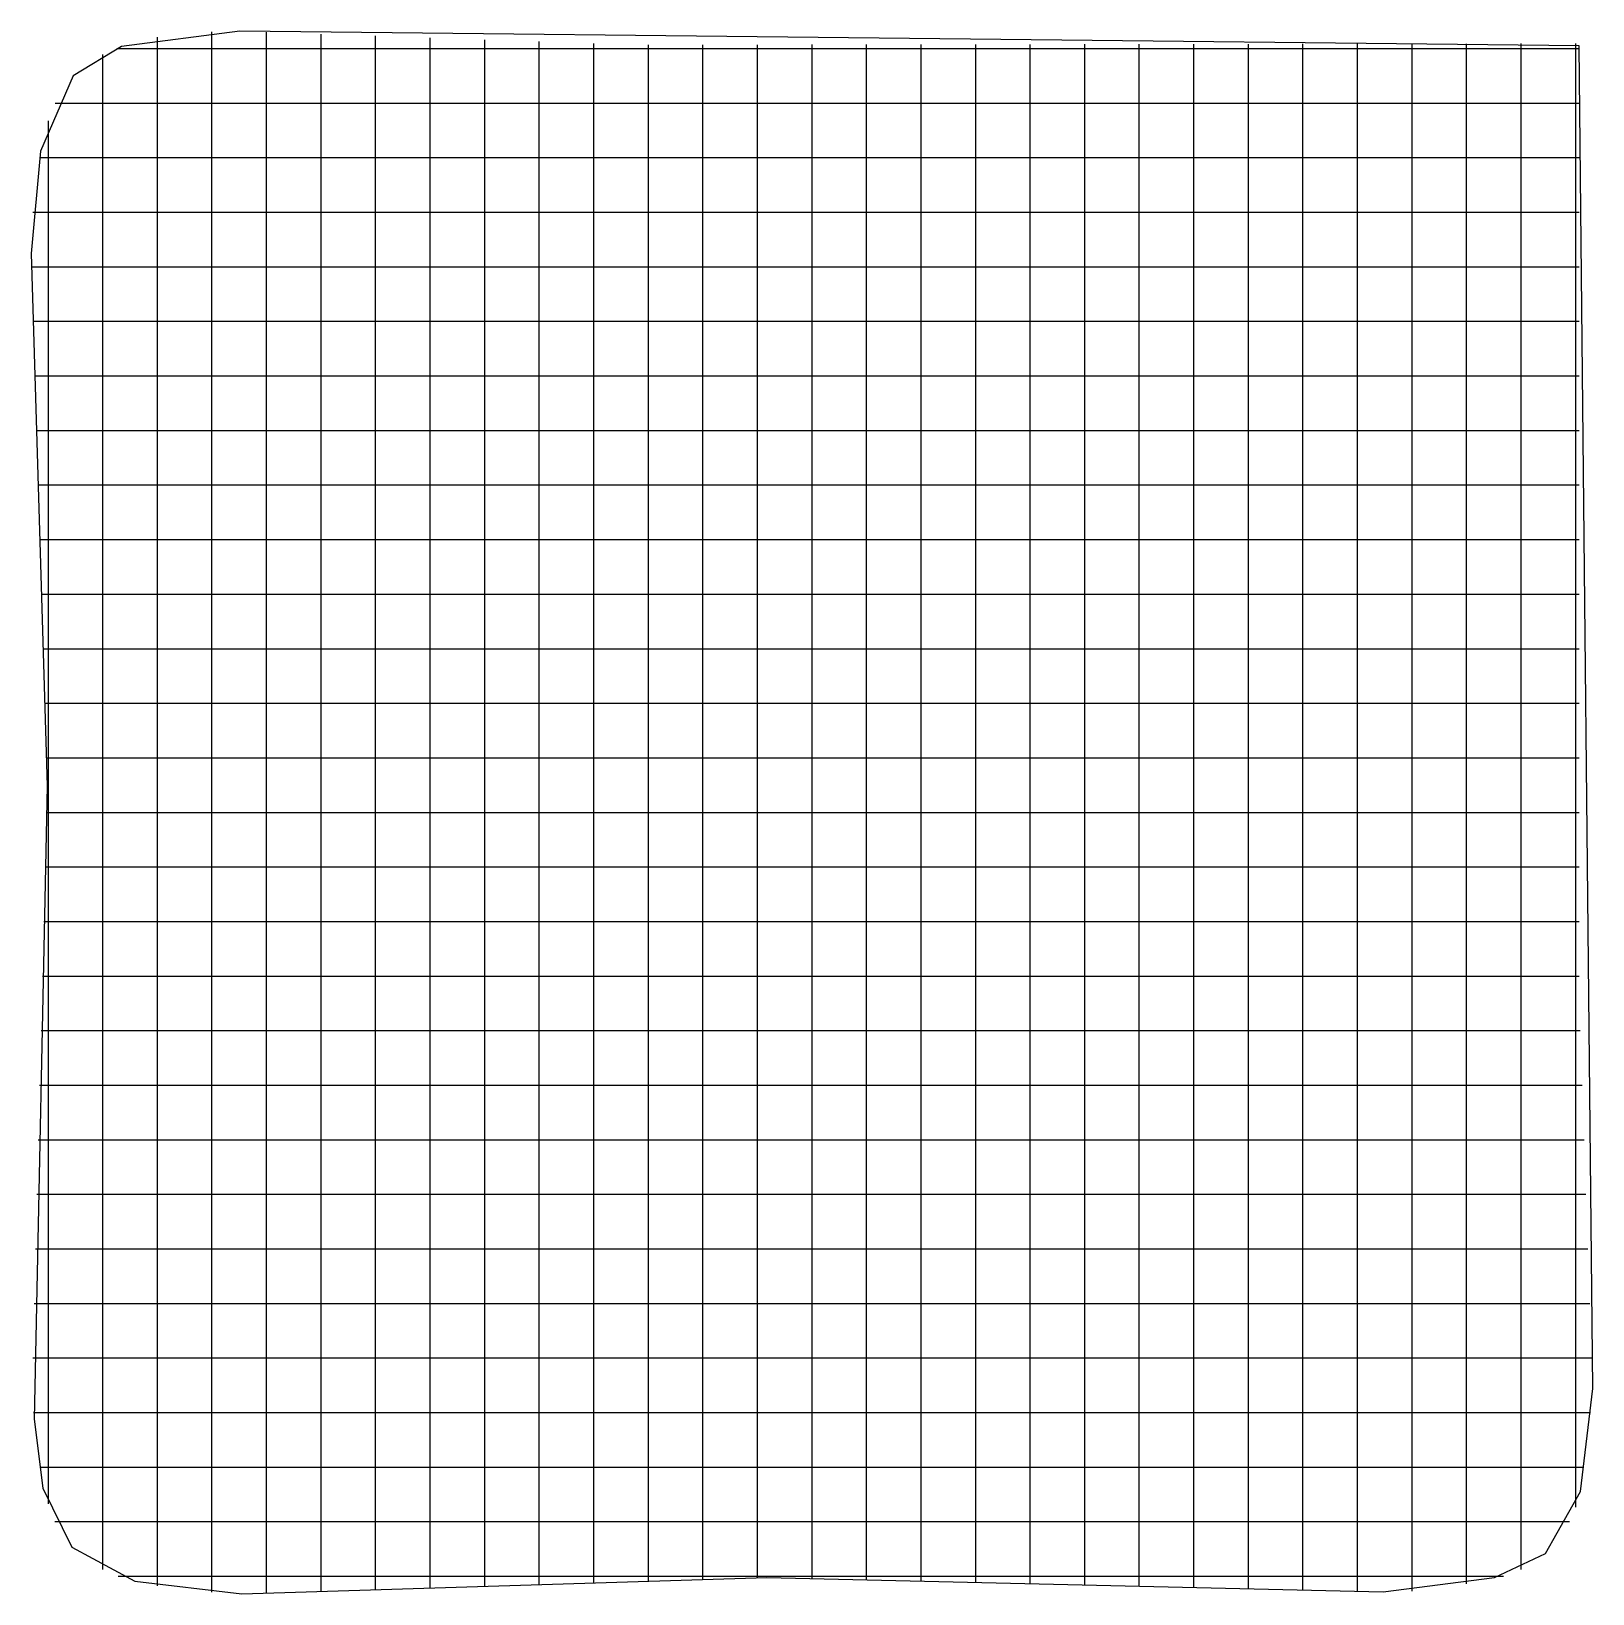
# Model space of a CAD drawing. Header units: metres. Extents: x 0.4 to 14.7, y 0.4 to 14.8.
import ezdxf

# ---------------------------------------------------------------- set-up
doc = ezdxf.new("R2010")
doc.units = ezdxf.units.M

msp = doc.modelspace()

# ---------------------------------------------------------------- linework, layer by layer
for p, q in [((1.593, 14.626), (1.593, 14.695)), ((1.593, 13.631), (1.593, 14.626)), ((2.093, 14.743), (2.093, 14.744)), ((2.093, 14.674), (2.093, 14.743)), ((2.093, 13.597), (2.093, 14.674)), ((2.593, 14.673), (2.593, 14.742)), ((2.593, 13.59), (2.593, 14.673)), ((3.093, 14.655), (3.093, 14.724)), ((3.093, 13.598), (3.093, 14.655)), ((3.593, 14.638), (3.593, 14.707)), ((3.593, 13.607), (3.593, 14.638)), ((4.093, 14.621), (4.093, 14.69)), ((4.093, 13.614), (4.093, 14.621)), ((4.593, 14.603), (4.593, 14.672)), ((5.093, 14.586), (5.093, 14.655)), ((5.593, 14.568), (5.593, 14.637)), ((6.093, 14.556), (6.093, 14.625)), ((6.593, 14.557), (6.593, 14.626)), ((7.093, 14.558), (7.093, 14.627)), ((7.593, 14.559), (7.593, 14.628)), ((8.093, 14.559), (8.093, 14.628)), ((8.593, 14.56), (8.593, 14.629)), ((9.093, 14.561), (9.093, 14.63)), ((9.593, 14.561), (9.593, 14.63)), ((10.093, 14.562), (10.093, 14.631)), ((10.593, 14.563), (10.593, 14.632)), ((11.093, 14.564), (11.093, 14.633)), ((11.593, 14.564), (11.593, 14.633)), ((12.093, 14.565), (12.093, 14.634)), ((12.593, 14.566), (12.593, 14.635)), ((13.093, 14.567), (13.093, 14.636)), ((13.593, 14.567), (13.593, 14.636)), ((14.093, 14.568), (14.093, 14.637)), ((14.593, 14.569), (14.593, 14.638)), ((1.093, 14.468), (1.093, 14.537)), ((1.093, 13.71), (1.093, 14.468)), ((1.221, 14.592), (1.29, 14.592)), ((1.221, 14.592), (1.29, 14.592)), ((1.29, 14.592), (1.679, 14.592)), ((1.679, 14.592), (1.91, 14.592)), ((1.91, 14.592), (2.254, 14.592)), ((2.254, 14.592), (3.41, 14.592)), ((3.41, 14.592), (3.479, 14.592)), ((3.479, 14.592), (3.71, 14.592)), ((3.71, 14.592), (4.054, 14.592)), ((4.054, 14.592), (5.21, 14.592)), ((4.593, 13.623), (4.593, 14.603)), ((5.093, 13.631), (5.093, 14.586)), ((5.21, 14.592), (5.279, 14.592)), ((5.279, 14.592), (5.51, 14.592)), ((5.51, 14.592), (5.705, 14.592)), ((5.593, 13.639), (5.593, 14.568)), ((5.705, 14.592), (5.773, 14.592)), ((5.773, 14.592), (6.93, 14.592)), ((6.093, 13.649), (6.093, 14.556)), ((6.593, 13.661), (6.593, 14.557)), ((6.93, 14.592), (7.273, 14.592)), ((7.093, 13.673), (7.093, 14.558)), ((7.273, 14.592), (7.505, 14.592)), ((7.505, 14.592), (7.573, 14.592)), ((7.573, 14.592), (8.73, 14.592)), ((7.593, 13.67), (7.593, 14.559)), ((8.093, 13.661), (8.093, 14.559)), ((8.593, 13.652), (8.593, 14.56)), ((8.73, 14.592), (9.073, 14.592)), ((9.073, 14.592), (9.305, 14.592)), ((9.093, 13.643), (9.093, 14.561)), ((9.305, 14.592), (9.373, 14.592)), ((9.373, 14.592), (10.53, 14.592)), ((9.593, 13.634), (9.593, 14.561)), ((10.093, 13.625), (10.093, 14.562)), ((10.53, 14.592), (10.873, 14.592)), ((10.593, 13.616), (10.593, 14.563)), ((10.873, 14.592), (11.105, 14.592)), ((11.093, 13.607), (11.093, 14.564)), ((11.105, 14.592), (11.173, 14.592)), ((11.173, 14.592), (12.33, 14.592)), ((11.593, 13.597), (11.593, 14.564)), ((12.093, 13.588), (12.093, 14.565)), ((12.33, 14.592), (12.673, 14.592)), ((12.593, 13.579), (12.593, 14.566)), ((12.673, 14.592), (12.905, 14.592)), ((12.905, 14.592), (12.973, 14.592)), ((12.973, 14.592), (14.13, 14.592)), ((13.093, 13.58), (13.093, 14.567)), ((13.593, 13.632), (13.593, 14.567)), ((14.093, 13.733), (14.093, 14.568)), ((14.13, 14.592), (14.395, 14.592)), ((14.395, 14.592), (14.626, 14.592)), ((14.593, 14.175), (14.593, 14.569)), ((0.654, 14.092), (0.723, 14.092)), ((0.654, 14.092), (0.723, 14.092)), ((0.723, 14.092), (1.549, 14.092)), ((1.549, 14.092), (1.893, 14.092)), ((1.893, 14.092), (2.124, 14.092)), ((2.124, 14.092), (2.193, 14.092)), ((2.193, 14.092), (3.349, 14.092)), ((3.349, 14.092), (3.693, 14.092)), ((3.693, 14.092), (3.924, 14.092)), ((3.924, 14.092), (3.993, 14.092)), ((3.993, 14.092), (5.149, 14.092)), ((5.149, 14.092), (5.493, 14.092)), ((5.493, 14.092), (5.724, 14.092)), ((5.724, 14.092), (5.793, 14.092)), ((5.793, 14.092), (6.949, 14.092)), ((6.949, 14.092), (7.293, 14.092)), ((7.293, 14.092), (7.524, 14.092)), ((7.524, 14.092), (7.593, 14.092)), ((7.593, 14.092), (8.749, 14.092)), ((8.749, 14.092), (9.093, 14.092)), ((9.093, 14.092), (9.324, 14.092)), ((9.324, 14.092), (9.393, 14.092)), ((9.393, 14.092), (10.549, 14.092)), ((10.549, 14.092), (10.893, 14.092)), ((10.893, 14.092), (11.124, 14.092)), ((11.124, 14.092), (11.193, 14.092)), ((11.193, 14.092), (12.349, 14.092)), ((12.349, 14.092), (12.693, 14.092)), ((12.693, 14.092), (12.924, 14.092)), ((12.924, 14.092), (12.993, 14.092)), ((12.993, 14.092), (14.149, 14.092)), ((14.149, 14.092), (14.395, 14.092)), ((14.395, 14.092), (14.626, 14.092)), ((14.593, 13.944), (14.593, 14.175)), ((0.593, 13.871), (0.593, 13.929)), ((14.593, 13.6), (14.593, 13.944)), ((0.593, 13.802), (0.593, 13.871)), ((0.593, 12.646), (0.593, 13.802)), ((1.093, 13.367), (1.093, 13.71)), ((1.593, 13.287), (1.593, 13.631)), ((3.593, 13.263), (3.593, 13.607)), ((4.093, 13.271), (4.093, 13.614)), ((4.593, 13.279), (4.593, 13.623)), ((5.093, 13.288), (5.093, 13.631)), ((5.593, 13.296), (5.593, 13.639)), ((6.093, 13.305), (6.093, 13.649)), ((6.593, 13.317), (6.593, 13.661)), ((7.093, 13.33), (7.093, 13.673)), ((7.593, 13.327), (7.593, 13.67)), ((8.093, 13.318), (8.093, 13.661)), ((8.593, 13.309), (8.593, 13.652)), ((9.093, 13.3), (9.093, 13.643)), ((9.593, 13.29), (9.593, 13.634)), ((10.093, 13.281), (10.093, 13.625)), ((10.593, 13.272), (10.593, 13.616)), ((11.093, 13.263), (11.093, 13.607)), ((13.593, 13.289), (13.593, 13.632)), ((14.093, 13.39), (14.093, 13.733)), ((0.511, 13.592), (0.58, 13.592)), ((0.511, 13.592), (0.58, 13.592)), ((0.58, 13.592), (1.516, 13.592)), ((1.516, 13.592), (1.86, 13.592)), ((1.86, 13.592), (2.091, 13.592)), ((2.091, 13.592), (2.16, 13.592)), ((2.093, 13.254), (2.093, 13.597)), ((2.16, 13.592), (3.316, 13.592)), ((2.593, 13.246), (2.593, 13.59)), ((3.093, 13.255), (3.093, 13.598)), ((3.316, 13.592), (3.66, 13.592)), ((3.66, 13.592), (3.891, 13.592)), ((3.891, 13.592), (3.96, 13.592)), ((3.96, 13.592), (5.116, 13.592)), ((5.116, 13.592), (5.46, 13.592)), ((5.46, 13.592), (5.691, 13.592)), ((5.691, 13.592), (5.76, 13.592)), ((5.76, 13.592), (6.916, 13.592)), ((6.916, 13.592), (7.26, 13.592)), ((7.26, 13.592), (7.491, 13.592)), ((7.491, 13.592), (7.56, 13.592)), ((7.56, 13.592), (8.716, 13.592)), ((8.716, 13.592), (9.06, 13.592)), ((9.06, 13.592), (9.291, 13.592)), ((9.291, 13.592), (9.36, 13.592)), ((9.36, 13.592), (10.516, 13.592)), ((10.516, 13.592), (10.86, 13.592)), ((10.86, 13.592), (11.091, 13.592)), ((11.091, 13.592), (11.16, 13.592)), ((11.16, 13.592), (12.316, 13.592)), ((11.593, 13.254), (11.593, 13.597)), ((12.093, 13.245), (12.093, 13.588)), ((12.316, 13.592), (12.66, 13.592)), ((12.593, 13.236), (12.593, 13.579)), ((12.66, 13.592), (12.891, 13.592)), ((12.891, 13.592), (12.96, 13.592)), ((12.96, 13.592), (14.116, 13.592)), ((13.093, 13.236), (13.093, 13.58)), ((14.116, 13.592), (14.395, 13.592)), ((14.395, 13.592), (14.626, 13.592)), ((14.593, 12.443), (14.593, 13.6)), ((1.093, 13.135), (1.093, 13.367)), ((6.593, 13.087), (6.593, 13.317)), ((7.093, 13.098), (7.093, 13.33)), ((7.593, 13.095), (7.593, 13.327)), ((8.093, 13.086), (8.093, 13.318)), ((14.093, 13.158), (14.093, 13.39)), ((1.593, 13.056), (1.593, 13.287)), ((2.093, 13.023), (2.093, 13.254)), ((2.593, 13.015), (2.593, 13.246)), ((3.093, 13.023), (3.093, 13.255)), ((3.593, 13.032), (3.593, 13.263)), ((4.093, 13.04), (4.093, 13.271)), ((4.593, 13.048), (4.593, 13.279)), ((5.093, 13.056), (5.093, 13.288)), ((5.593, 13.064), (5.593, 13.296)), ((6.093, 13.074), (6.093, 13.305)), ((8.593, 13.077), (8.593, 13.309)), ((9.093, 13.068), (9.093, 13.3)), ((9.593, 13.059), (9.593, 13.29)), ((10.093, 13.05), (10.093, 13.281)), ((10.593, 13.041), (10.593, 13.272)), ((11.093, 13.032), (11.093, 13.263)), ((11.593, 13.023), (11.593, 13.254)), ((12.093, 13.014), (12.093, 13.245)), ((12.593, 13.005), (12.593, 13.236)), ((13.093, 13.005), (13.093, 13.236)), ((13.593, 13.057), (13.593, 13.289)), ((0.451, 13.092), (0.52, 13.092)), ((0.451, 13.092), (0.52, 13.092)), ((0.52, 13.092), (1.503, 13.092)), ((1.093, 13.067), (1.093, 13.135)), ((1.093, 11.91), (1.093, 13.067)), ((1.503, 13.092), (1.846, 13.092)), ((1.593, 12.987), (1.593, 13.056)), ((1.846, 13.092), (2.078, 13.092)), ((2.078, 13.092), (2.146, 13.092)), ((2.146, 13.092), (3.303, 13.092)), ((3.303, 13.092), (3.646, 13.092)), ((3.593, 12.963), (3.593, 13.032)), ((3.646, 13.092), (3.878, 13.092)), ((3.878, 13.092), (3.946, 13.092)), ((3.946, 13.092), (5.103, 13.092)), ((4.093, 12.971), (4.093, 13.04)), ((4.593, 12.979), (4.593, 13.048)), ((5.093, 12.988), (5.093, 13.056)), ((5.103, 13.092), (5.446, 13.092)), ((5.446, 13.092), (5.678, 13.092)), ((5.593, 12.996), (5.593, 13.064)), ((5.678, 13.092), (5.746, 13.092)), ((5.746, 13.092), (6.903, 13.092)), ((6.093, 13.005), (6.093, 13.074)), ((6.593, 13.018), (6.593, 13.087)), ((6.903, 13.092), (7.246, 13.092)), ((7.093, 13.03), (7.093, 13.098)), ((7.246, 13.092), (7.478, 13.092)), ((7.478, 13.092), (7.546, 13.092)), ((7.546, 13.092), (8.703, 13.092)), ((7.593, 13.027), (7.593, 13.095)), ((8.093, 13.018), (8.093, 13.086)), ((8.593, 13.009), (8.593, 13.077)), ((8.703, 13.092), (9.046, 13.092)), ((9.046, 13.092), (9.278, 13.092)), ((9.093, 13), (9.093, 13.068)), ((9.278, 13.092), (9.346, 13.092)), ((9.346, 13.092), (10.503, 13.092)), ((9.593, 12.99), (9.593, 13.059)), ((10.093, 12.981), (10.093, 13.05)), ((10.503, 13.092), (10.846, 13.092)), ((10.593, 12.972), (10.593, 13.041)), ((10.846, 13.092), (11.078, 13.092)), ((11.078, 13.092), (11.146, 13.092)), ((11.093, 12.963), (11.093, 13.032)), ((11.146, 13.092), (12.303, 13.092)), ((12.303, 13.092), (12.646, 13.092)), ((12.646, 13.092), (12.878, 13.092)), ((12.878, 13.092), (12.946, 13.092)), ((12.946, 13.092), (14.103, 13.092)), ((13.593, 12.989), (13.593, 13.057)), ((14.093, 13.09), (14.093, 13.158)), ((14.093, 11.933), (14.093, 13.09)), ((14.103, 13.092), (14.395, 13.092)), ((14.395, 13.092), (14.626, 13.092)), ((1.593, 11.831), (1.593, 12.987)), ((2.093, 12.954), (2.093, 13.023)), ((2.093, 11.797), (2.093, 12.954)), ((2.593, 12.947), (2.593, 13.015)), ((2.593, 11.79), (2.593, 12.947)), ((3.093, 12.955), (3.093, 13.023)), ((3.093, 11.798), (3.093, 12.955)), ((3.593, 11.807), (3.593, 12.963)), ((4.093, 11.814), (4.093, 12.971)), ((4.593, 11.823), (4.593, 12.979)), ((5.093, 11.831), (5.093, 12.988)), ((5.593, 11.839), (5.593, 12.996)), ((6.093, 11.849), (6.093, 13.005)), ((6.593, 11.861), (6.593, 13.018)), ((7.093, 11.873), (7.093, 13.03)), ((7.593, 11.87), (7.593, 13.027)), ((8.093, 11.861), (8.093, 13.018)), ((8.593, 11.852), (8.593, 13.009)), ((9.093, 11.843), (9.093, 13)), ((9.593, 11.834), (9.593, 12.99)), ((10.093, 11.825), (10.093, 12.981)), ((10.593, 11.816), (10.593, 12.972)), ((11.093, 11.807), (11.093, 12.963)), ((11.593, 12.954), (11.593, 13.023)), ((11.593, 11.797), (11.593, 12.954)), ((12.093, 12.945), (12.093, 13.014)), ((12.093, 11.788), (12.093, 12.945)), ((12.593, 12.936), (12.593, 13.005)), ((12.593, 11.779), (12.593, 12.936)), ((13.093, 12.936), (13.093, 13.005)), ((13.093, 11.78), (13.093, 12.936)), ((13.593, 11.832), (13.593, 12.989)), ((0.593, 12.302), (0.593, 12.646)), ((0.438, 12.592), (0.507, 12.592)), ((0.438, 12.592), (0.507, 12.592)), ((0.507, 12.592), (1.5, 12.592)), ((1.5, 12.592), (1.843, 12.592)), ((1.843, 12.592), (2.075, 12.592)), ((2.075, 12.592), (2.143, 12.592)), ((2.143, 12.592), (3.3, 12.592)), ((3.3, 12.592), (3.643, 12.592)), ((3.643, 12.592), (3.875, 12.592)), ((3.875, 12.592), (3.943, 12.592)), ((3.943, 12.592), (5.1, 12.592)), ((5.1, 12.592), (5.443, 12.592)), ((5.443, 12.592), (5.675, 12.592)), ((5.675, 12.592), (5.743, 12.592)), ((5.743, 12.592), (6.9, 12.592)), ((6.9, 12.592), (7.243, 12.592)), ((7.243, 12.592), (7.475, 12.592)), ((7.475, 12.592), (7.543, 12.592)), ((7.543, 12.592), (8.7, 12.592)), ((8.7, 12.592), (9.043, 12.592)), ((9.043, 12.592), (9.275, 12.592)), ((9.275, 12.592), (9.343, 12.592)), ((9.343, 12.592), (10.5, 12.592)), ((10.5, 12.592), (10.843, 12.592)), ((10.843, 12.592), (11.075, 12.592)), ((11.075, 12.592), (11.143, 12.592)), ((11.143, 12.592), (12.3, 12.592)), ((12.3, 12.592), (12.643, 12.592)), ((12.643, 12.592), (12.875, 12.592)), ((12.875, 12.592), (12.943, 12.592)), ((12.943, 12.592), (14.1, 12.592)), ((14.1, 12.592), (14.395, 12.592)), ((14.395, 12.592), (14.626, 12.592)), ((14.593, 12.375), (14.593, 12.443)), ((14.593, 12.144), (14.593, 12.375)), ((0.593, 12.071), (0.593, 12.302)), ((0.453, 12.092), (0.522, 12.092)), ((0.453, 12.092), (0.522, 12.092)), ((0.522, 12.092), (1.503, 12.092)), ((0.593, 12.002), (0.593, 12.071)), ((1.503, 12.092), (1.847, 12.092)), ((1.847, 12.092), (2.078, 12.092)), ((2.078, 12.092), (2.147, 12.092)), ((2.147, 12.092), (3.303, 12.092)), ((3.303, 12.092), (3.647, 12.092)), ((3.647, 12.092), (3.878, 12.092)), ((3.878, 12.092), (3.947, 12.092)), ((3.947, 12.092), (5.103, 12.092)), ((5.103, 12.092), (5.447, 12.092)), ((5.447, 12.092), (5.678, 12.092)), ((5.678, 12.092), (5.747, 12.092)), ((5.747, 12.092), (6.903, 12.092)), ((6.903, 12.092), (7.247, 12.092)), ((7.247, 12.092), (7.478, 12.092)), ((7.478, 12.092), (7.547, 12.092)), ((7.547, 12.092), (8.703, 12.092)), ((8.703, 12.092), (9.047, 12.092)), ((9.047, 12.092), (9.278, 12.092)), ((9.278, 12.092), (9.347, 12.092)), ((9.347, 12.092), (10.503, 12.092)), ((10.503, 12.092), (10.847, 12.092)), ((10.847, 12.092), (11.078, 12.092)), ((11.078, 12.092), (11.147, 12.092)), ((11.147, 12.092), (12.303, 12.092)), ((12.303, 12.092), (12.647, 12.092)), ((12.647, 12.092), (12.878, 12.092)), ((12.878, 12.092), (12.947, 12.092)), ((12.947, 12.092), (14.103, 12.092)), ((14.103, 12.092), (14.395, 12.092)), ((14.395, 12.092), (14.626, 12.092)), ((14.593, 11.8), (14.593, 12.144)), ((0.593, 10.846), (0.593, 12.002)), ((1.093, 11.567), (1.093, 11.91)), ((14.093, 11.59), (14.093, 11.933)), ((1.593, 11.487), (1.593, 11.831)), ((2.093, 11.454), (2.093, 11.797)), ((2.593, 11.446), (2.593, 11.79)), ((3.093, 11.455), (3.093, 11.798)), ((3.593, 11.463), (3.593, 11.807)), ((4.093, 11.471), (4.093, 11.814)), ((4.593, 11.479), (4.593, 11.823)), ((5.093, 11.488), (5.093, 11.831)), ((5.593, 11.496), (5.593, 11.839)), ((6.093, 11.505), (6.093, 11.849)), ((6.593, 11.517), (6.593, 11.861)), ((7.093, 11.53), (7.093, 11.873)), ((7.593, 11.527), (7.593, 11.87)), ((8.093, 11.518), (8.093, 11.861)), ((8.593, 11.509), (8.593, 11.852)), ((9.093, 11.5), (9.093, 11.843)), ((9.593, 11.49), (9.593, 11.834)), ((10.093, 11.481), (10.093, 11.825)), ((10.593, 11.472), (10.593, 11.816)), ((11.093, 11.463), (11.093, 11.807)), ((11.593, 11.454), (11.593, 11.797)), ((12.093, 11.445), (12.093, 11.788)), ((12.593, 11.436), (12.593, 11.779)), ((13.093, 11.436), (13.093, 11.78)), ((13.593, 11.489), (13.593, 11.832)), ((14.593, 10.643), (14.593, 11.8)), ((0.468, 11.592), (0.537, 11.592)), ((0.468, 11.592), (0.537, 11.592)), ((0.537, 11.592), (1.507, 11.592)), ((1.093, 11.335), (1.093, 11.567)), ((1.507, 11.592), (1.85, 11.592)), ((1.593, 11.256), (1.593, 11.487)), ((1.85, 11.592), (2.081, 11.592)), ((2.081, 11.592), (2.15, 11.592)), ((2.15, 11.592), (3.307, 11.592)), ((3.307, 11.592), (3.65, 11.592)), ((3.593, 11.232), (3.593, 11.463)), ((3.65, 11.592), (3.881, 11.592)), ((3.881, 11.592), (3.95, 11.592)), ((3.95, 11.592), (5.107, 11.592)), ((4.093, 11.24), (4.093, 11.471)), ((4.593, 11.248), (4.593, 11.479)), ((5.093, 11.256), (5.093, 11.488)), ((5.107, 11.592), (5.45, 11.592)), ((5.45, 11.592), (5.681, 11.592)), ((5.593, 11.264), (5.593, 11.496)), ((5.681, 11.592), (5.75, 11.592)), ((5.75, 11.592), (6.907, 11.592)), ((6.093, 11.274), (6.093, 11.505)), ((6.593, 11.287), (6.593, 11.517)), ((6.907, 11.592), (7.25, 11.592)), ((7.093, 11.298), (7.093, 11.53)), ((7.25, 11.592), (7.481, 11.592)), ((7.481, 11.592), (7.55, 11.592)), ((7.55, 11.592), (8.707, 11.592)), ((7.593, 11.295), (7.593, 11.527)), ((8.093, 11.286), (8.093, 11.518)), ((8.593, 11.277), (8.593, 11.509)), ((8.707, 11.592), (9.05, 11.592)), ((9.05, 11.592), (9.281, 11.592)), ((9.093, 11.268), (9.093, 11.5)), ((9.281, 11.592), (9.35, 11.592)), ((9.35, 11.592), (10.507, 11.592)), ((9.593, 11.259), (9.593, 11.49)), ((10.093, 11.25), (10.093, 11.481)), ((10.507, 11.592), (10.85, 11.592)), ((10.593, 11.241), (10.593, 11.472)), ((10.85, 11.592), (11.081, 11.592)), ((11.081, 11.592), (11.15, 11.592)), ((11.093, 11.232), (11.093, 11.463)), ((11.15, 11.592), (12.307, 11.592)), ((12.307, 11.592), (12.65, 11.592)), ((12.65, 11.592), (12.881, 11.592)), ((12.881, 11.592), (12.95, 11.592)), ((12.95, 11.592), (14.107, 11.592)), ((13.593, 11.257), (13.593, 11.489)), ((14.093, 11.358), (14.093, 11.59)), ((14.107, 11.592), (14.395, 11.592)), ((14.395, 11.592), (14.626, 11.592)), ((1.093, 11.267), (1.093, 11.335)), ((2.093, 11.223), (2.093, 11.454)), ((2.593, 11.215), (2.593, 11.446)), ((3.093, 11.223), (3.093, 11.455)), ((11.593, 11.223), (11.593, 11.454)), ((12.093, 11.214), (12.093, 11.445)), ((12.593, 11.205), (12.593, 11.436)), ((13.093, 11.205), (13.093, 11.436)), ((14.093, 11.29), (14.093, 11.358)), ((1.093, 10.11), (1.093, 11.267)), ((1.593, 11.187), (1.593, 11.256)), ((1.593, 10.031), (1.593, 11.187)), ((2.093, 11.154), (2.093, 11.223)), ((2.593, 11.147), (2.593, 11.215)), ((3.093, 11.155), (3.093, 11.223)), ((3.593, 11.163), (3.593, 11.232)), ((4.093, 11.171), (4.093, 11.24)), ((4.093, 10.014), (4.093, 11.171)), ((4.593, 11.179), (4.593, 11.248)), ((4.593, 10.023), (4.593, 11.179)), ((5.093, 11.188), (5.093, 11.256)), ((5.093, 10.031), (5.093, 11.188)), ((5.593, 11.196), (5.593, 11.264)), ((5.593, 10.039), (5.593, 11.196)), ((6.093, 11.205), (6.093, 11.274)), ((6.093, 10.049), (6.093, 11.205)), ((6.593, 11.218), (6.593, 11.287)), ((6.593, 10.061), (6.593, 11.218)), ((7.093, 11.23), (7.093, 11.298)), ((7.093, 10.073), (7.093, 11.23)), ((7.593, 11.227), (7.593, 11.295)), ((7.593, 10.07), (7.593, 11.227)), ((8.093, 11.218), (8.093, 11.286)), ((8.093, 10.061), (8.093, 11.218)), ((8.593, 11.209), (8.593, 11.277)), ((8.593, 10.052), (8.593, 11.209)), ((9.093, 11.2), (9.093, 11.268)), ((9.093, 10.043), (9.093, 11.2)), ((9.593, 11.19), (9.593, 11.259)), ((9.593, 10.034), (9.593, 11.19)), ((10.093, 11.181), (10.093, 11.25)), ((10.093, 10.025), (10.093, 11.181)), ((10.593, 11.172), (10.593, 11.241)), ((10.593, 10.016), (10.593, 11.172)), ((11.093, 11.163), (11.093, 11.232)), ((11.593, 11.154), (11.593, 11.223)), ((12.093, 11.145), (12.093, 11.214)), ((12.593, 11.136), (12.593, 11.205)), ((13.093, 11.136), (13.093, 11.205)), ((13.593, 11.189), (13.593, 11.257)), ((13.593, 10.032), (13.593, 11.189)), ((14.093, 10.133), (14.093, 11.29)), ((0.484, 11.092), (0.553, 11.092)), ((0.484, 11.092), (0.553, 11.092)), ((0.553, 11.092), (1.51, 11.092)), ((1.51, 11.092), (1.854, 11.092)), ((1.854, 11.092), (2.085, 11.092)), ((2.085, 11.092), (2.154, 11.092)), ((2.093, 9.997), (2.093, 11.154)), ((2.154, 11.092), (3.31, 11.092)), ((2.593, 9.99), (2.593, 11.147)), ((3.093, 9.998), (3.093, 11.155)), ((3.31, 11.092), (3.654, 11.092)), ((3.593, 10.007), (3.593, 11.163)), ((3.654, 11.092), (3.885, 11.092)), ((3.885, 11.092), (3.954, 11.092)), ((3.954, 11.092), (5.11, 11.092)), ((5.11, 11.092), (5.454, 11.092)), ((5.454, 11.092), (5.685, 11.092)), ((5.685, 11.092), (5.754, 11.092)), ((5.754, 11.092), (6.91, 11.092)), ((6.91, 11.092), (7.254, 11.092)), ((7.254, 11.092), (7.485, 11.092)), ((7.485, 11.092), (7.554, 11.092)), ((7.554, 11.092), (8.71, 11.092)), ((8.71, 11.092), (9.054, 11.092)), ((9.054, 11.092), (9.285, 11.092)), ((9.285, 11.092), (9.354, 11.092)), ((9.354, 11.092), (10.51, 11.092)), ((10.51, 11.092), (10.854, 11.092)), ((10.854, 11.092), (11.085, 11.092)), ((11.085, 11.092), (11.154, 11.092)), ((11.093, 10.007), (11.093, 11.163)), ((11.154, 11.092), (12.31, 11.092)), ((11.593, 9.997), (11.593, 11.154)), ((12.093, 9.988), (12.093, 11.145)), ((12.31, 11.092), (12.654, 11.092)), ((12.593, 9.979), (12.593, 11.136)), ((12.654, 11.092), (12.885, 11.092)), ((12.885, 11.092), (12.954, 11.092)), ((12.954, 11.092), (14.11, 11.092)), ((13.093, 9.98), (13.093, 11.136)), ((14.11, 11.092), (14.395, 11.092)), ((14.395, 11.092), (14.626, 11.092)), ((0.593, 10.502), (0.593, 10.846)), ((14.593, 10.575), (14.593, 10.643)), ((0.499, 10.592), (0.568, 10.592)), ((0.499, 10.592), (0.568, 10.592)), ((0.568, 10.592), (1.514, 10.592)), ((0.593, 10.271), (0.593, 10.502)), ((1.514, 10.592), (1.857, 10.592)), ((1.857, 10.592), (2.089, 10.592)), ((2.089, 10.592), (2.157, 10.592)), ((2.157, 10.592), (3.314, 10.592)), ((3.314, 10.592), (3.657, 10.592)), ((3.657, 10.592), (3.889, 10.592)), ((3.889, 10.592), (3.957, 10.592)), ((3.957, 10.592), (5.114, 10.592)), ((5.114, 10.592), (5.457, 10.592)), ((5.457, 10.592), (5.689, 10.592)), ((5.689, 10.592), (5.757, 10.592)), ((5.757, 10.592), (6.914, 10.592)), ((6.914, 10.592), (7.257, 10.592)), ((7.257, 10.592), (7.489, 10.592)), ((7.489, 10.592), (7.557, 10.592)), ((7.557, 10.592), (8.714, 10.592)), ((8.714, 10.592), (9.057, 10.592)), ((9.057, 10.592), (9.289, 10.592)), ((9.289, 10.592), (9.357, 10.592)), ((9.357, 10.592), (10.514, 10.592)), ((10.514, 10.592), (10.857, 10.592)), ((10.857, 10.592), (11.089, 10.592)), ((11.089, 10.592), (11.157, 10.592)), ((11.157, 10.592), (12.314, 10.592)), ((12.314, 10.592), (12.657, 10.592)), ((12.657, 10.592), (12.889, 10.592)), ((12.889, 10.592), (12.957, 10.592)), ((12.957, 10.592), (14.114, 10.592)), ((14.114, 10.592), (14.395, 10.592)), ((14.395, 10.592), (14.626, 10.592)), ((14.593, 10.344), (14.593, 10.575)), ((14.593, 10), (14.593, 10.344)), ((0.593, 10.202), (0.593, 10.271)), ((0.593, 9.046), (0.593, 10.202)), ((0.514, 10.092), (0.583, 10.092)), ((0.514, 10.092), (0.583, 10.092)), ((0.583, 10.092), (1.517, 10.092)), ((1.093, 9.767), (1.093, 10.11)), ((1.517, 10.092), (1.861, 10.092)), ((1.593, 9.687), (1.593, 10.031)), ((1.861, 10.092), (2.092, 10.092)), ((2.092, 10.092), (2.161, 10.092)), ((2.161, 10.092), (3.317, 10.092)), ((3.317, 10.092), (3.661, 10.092)), ((3.661, 10.092), (3.892, 10.092)), ((3.892, 10.092), (3.961, 10.092)), ((3.961, 10.092), (5.117, 10.092)), ((5.093, 9.688), (5.093, 10.031)), ((5.117, 10.092), (5.461, 10.092)), ((5.461, 10.092), (5.692, 10.092)), ((5.593, 9.696), (5.593, 10.039)), ((5.692, 10.092), (5.761, 10.092)), ((5.761, 10.092), (6.917, 10.092)), ((6.093, 9.705), (6.093, 10.049)), ((6.593, 9.717), (6.593, 10.061)), ((6.917, 10.092), (7.261, 10.092)), ((7.093, 9.73), (7.093, 10.073)), ((7.261, 10.092), (7.492, 10.092)), ((7.492, 10.092), (7.561, 10.092)), ((7.561, 10.092), (8.717, 10.092)), ((7.593, 9.727), (7.593, 10.07)), ((8.093, 9.718), (8.093, 10.061)), ((8.593, 9.709), (8.593, 10.052)), ((8.717, 10.092), (9.061, 10.092)), ((9.061, 10.092), (9.292, 10.092)), ((9.093, 9.7), (9.093, 10.043)), ((9.292, 10.092), (9.361, 10.092)), ((9.361, 10.092), (10.517, 10.092)), ((9.593, 9.69), (9.593, 10.034)), ((10.093, 9.681), (10.093, 10.025)), ((10.517, 10.092), (10.861, 10.092)), ((10.861, 10.092), (11.092, 10.092)), ((11.092, 10.092), (11.161, 10.092)), ((11.161, 10.092), (12.317, 10.092)), ((12.317, 10.092), (12.661, 10.092)), ((12.661, 10.092), (12.892, 10.092)), ((12.892, 10.092), (12.961, 10.092)), ((12.961, 10.092), (14.117, 10.092)), ((13.593, 9.689), (13.593, 10.032)), ((14.093, 9.79), (14.093, 10.133)), ((14.117, 10.092), (14.395, 10.092)), ((14.395, 10.092), (14.626, 10.092)), ((2.093, 9.654), (2.093, 9.997)), ((2.593, 9.646), (2.593, 9.99)), ((3.093, 9.655), (3.093, 9.998)), ((3.593, 9.663), (3.593, 10.007)), ((4.093, 9.671), (4.093, 10.014)), ((4.593, 9.679), (4.593, 10.023)), ((10.593, 9.672), (10.593, 10.016)), ((11.093, 9.663), (11.093, 10.007)), ((11.593, 9.654), (11.593, 9.997)), ((12.093, 9.645), (12.093, 9.988)), ((12.593, 9.636), (12.593, 9.979)), ((13.093, 9.636), (13.093, 9.98)), ((14.593, 8.843), (14.593, 10)), ((1.093, 9.535), (1.093, 9.767)), ((14.093, 9.558), (14.093, 9.79)), ((1.593, 9.456), (1.593, 9.687)), ((2.093, 9.423), (2.093, 9.654)), ((2.593, 9.415), (2.593, 9.646)), ((3.093, 9.423), (3.093, 9.655)), ((3.593, 9.432), (3.593, 9.663)), ((4.093, 9.44), (4.093, 9.671)), ((4.593, 9.448), (4.593, 9.679)), ((5.093, 9.456), (5.093, 9.688)), ((5.593, 9.464), (5.593, 9.696)), ((6.093, 9.474), (6.093, 9.705)), ((6.593, 9.487), (6.593, 9.717)), ((7.093, 9.498), (7.093, 9.73)), ((7.593, 9.495), (7.593, 9.727)), ((8.093, 9.486), (8.093, 9.718)), ((8.593, 9.477), (8.593, 9.709)), ((9.093, 9.468), (9.093, 9.7)), ((9.593, 9.459), (9.593, 9.69)), ((10.093, 9.45), (10.093, 9.681)), ((10.593, 9.441), (10.593, 9.672)), ((11.093, 9.432), (11.093, 9.663)), ((11.593, 9.423), (11.593, 9.654)), ((12.093, 9.414), (12.093, 9.645)), ((12.593, 9.405), (12.593, 9.636)), ((13.093, 9.405), (13.093, 9.636)), ((13.593, 9.457), (13.593, 9.689)), ((0.529, 9.592), (0.598, 9.592)), ((0.529, 9.592), (0.598, 9.592)), ((0.598, 9.592), (1.521, 9.592)), ((1.093, 9.467), (1.093, 9.535)), ((1.093, 8.31), (1.093, 9.467)), ((1.521, 9.592), (1.864, 9.592)), ((1.593, 9.387), (1.593, 9.456)), ((1.864, 9.592), (2.096, 9.592)), ((2.096, 9.592), (2.164, 9.592)), ((2.164, 9.592), (3.321, 9.592)), ((3.321, 9.592), (3.664, 9.592)), ((3.664, 9.592), (3.896, 9.592)), ((3.896, 9.592), (3.964, 9.592)), ((3.964, 9.592), (5.121, 9.592)), ((5.093, 9.388), (5.093, 9.456)), ((5.121, 9.592), (5.464, 9.592)), ((5.464, 9.592), (5.696, 9.592)), ((5.593, 9.396), (5.593, 9.464)), ((5.696, 9.592), (5.764, 9.592)), ((5.764, 9.592), (6.921, 9.592)), ((6.093, 9.405), (6.093, 9.474)), ((6.593, 9.418), (6.593, 9.487)), ((6.921, 9.592), (7.264, 9.592)), ((7.093, 9.43), (7.093, 9.498)), ((7.264, 9.592), (7.496, 9.592)), ((7.496, 9.592), (7.564, 9.592)), ((7.564, 9.592), (8.721, 9.592)), ((7.593, 9.427), (7.593, 9.495)), ((8.093, 9.418), (8.093, 9.486)), ((8.593, 9.409), (8.593, 9.477)), ((8.721, 9.592), (9.064, 9.592)), ((9.064, 9.592), (9.296, 9.592)), ((9.093, 9.4), (9.093, 9.468)), ((9.296, 9.592), (9.364, 9.592)), ((9.364, 9.592), (10.521, 9.592)), ((9.593, 9.39), (9.593, 9.459)), ((10.521, 9.592), (10.864, 9.592)), ((10.864, 9.592), (11.096, 9.592)), ((11.096, 9.592), (11.164, 9.592)), ((11.164, 9.592), (12.321, 9.592)), ((12.321, 9.592), (12.664, 9.592)), ((12.664, 9.592), (12.896, 9.592)), ((12.896, 9.592), (12.964, 9.592)), ((12.964, 9.592), (14.121, 9.592)), ((13.593, 9.389), (13.593, 9.457)), ((14.093, 9.49), (14.093, 9.558)), ((14.093, 8.333), (14.093, 9.49)), ((14.121, 9.592), (14.395, 9.592)), ((14.395, 9.592), (14.626, 9.592)), ((1.593, 8.231), (1.593, 9.387)), ((2.093, 9.354), (2.093, 9.423)), ((2.093, 8.197), (2.093, 9.354)), ((2.593, 9.347), (2.593, 9.415)), ((2.593, 8.19), (2.593, 9.347)), ((3.093, 9.355), (3.093, 9.423)), ((3.093, 8.198), (3.093, 9.355)), ((3.593, 9.363), (3.593, 9.432)), ((3.593, 8.207), (3.593, 9.363)), ((4.093, 9.371), (4.093, 9.44)), ((4.093, 8.214), (4.093, 9.371)), ((4.593, 9.379), (4.593, 9.448)), ((4.593, 8.223), (4.593, 9.379)), ((5.093, 8.231), (5.093, 9.388)), ((5.593, 8.239), (5.593, 9.396)), ((6.093, 8.249), (6.093, 9.405)), ((6.593, 8.261), (6.593, 9.418)), ((7.093, 8.273), (7.093, 9.43)), ((7.593, 8.27), (7.593, 9.427)), ((8.093, 8.261), (8.093, 9.418)), ((8.593, 8.252), (8.593, 9.409)), ((9.093, 8.243), (9.093, 9.4)), ((9.593, 8.234), (9.593, 9.39)), ((10.093, 9.381), (10.093, 9.45)), ((10.093, 8.225), (10.093, 9.381)), ((10.593, 9.372), (10.593, 9.441)), ((10.593, 8.216), (10.593, 9.372)), ((11.093, 9.363), (11.093, 9.432)), ((11.093, 8.207), (11.093, 9.363)), ((11.593, 9.354), (11.593, 9.423)), ((11.593, 8.197), (11.593, 9.354)), ((12.093, 9.345), (12.093, 9.414)), ((12.093, 8.188), (12.093, 9.345)), ((12.593, 9.336), (12.593, 9.405)), ((12.593, 8.179), (12.593, 9.336)), ((13.093, 9.336), (13.093, 9.405)), ((13.093, 8.18), (13.093, 9.336)), ((13.593, 8.232), (13.593, 9.389)), ((0.545, 9.092), (0.614, 9.092)), ((0.545, 9.092), (0.614, 9.092)), ((0.593, 8.702), (0.593, 9.046)), ((0.614, 9.092), (1.524, 9.092)), ((1.524, 9.092), (1.868, 9.092)), ((1.868, 9.092), (2.099, 9.092)), ((2.099, 9.092), (2.168, 9.092)), ((2.168, 9.092), (3.324, 9.092)), ((3.324, 9.092), (3.668, 9.092)), ((3.668, 9.092), (3.899, 9.092)), ((3.899, 9.092), (3.968, 9.092)), ((3.968, 9.092), (5.124, 9.092)), ((5.124, 9.092), (5.468, 9.092)), ((5.468, 9.092), (5.699, 9.092)), ((5.699, 9.092), (5.768, 9.092)), ((5.768, 9.092), (6.924, 9.092)), ((6.924, 9.092), (7.268, 9.092)), ((7.268, 9.092), (7.499, 9.092)), ((7.499, 9.092), (7.568, 9.092)), ((7.568, 9.092), (8.724, 9.092)), ((8.724, 9.092), (9.068, 9.092)), ((9.068, 9.092), (9.299, 9.092)), ((9.299, 9.092), (9.368, 9.092)), ((9.368, 9.092), (10.524, 9.092)), ((10.524, 9.092), (10.868, 9.092)), ((10.868, 9.092), (11.099, 9.092)), ((11.099, 9.092), (11.168, 9.092)), ((11.168, 9.092), (12.324, 9.092)), ((12.324, 9.092), (12.668, 9.092)), ((12.668, 9.092), (12.899, 9.092)), ((12.899, 9.092), (12.968, 9.092)), ((12.968, 9.092), (14.124, 9.092)), ((14.124, 9.092), (14.395, 9.092)), ((14.395, 9.092), (14.626, 9.092)), ((14.593, 8.775), (14.593, 8.843)), ((14.593, 8.544), (14.593, 8.775)), ((0.56, 8.592), (0.629, 8.592)), ((0.56, 8.592), (0.629, 8.592)), ((0.593, 8.471), (0.593, 8.702)), ((0.629, 8.592), (1.528, 8.592)), ((1.528, 8.592), (1.871, 8.592)), ((1.871, 8.592), (2.102, 8.592)), ((2.102, 8.592), (2.171, 8.592)), ((2.171, 8.592), (3.328, 8.592)), ((3.328, 8.592), (3.671, 8.592)), ((3.671, 8.592), (3.902, 8.592)), ((3.902, 8.592), (3.971, 8.592)), ((3.971, 8.592), (5.128, 8.592)), ((5.128, 8.592), (5.471, 8.592)), ((5.471, 8.592), (5.702, 8.592)), ((5.702, 8.592), (5.771, 8.592)), ((5.771, 8.592), (6.928, 8.592)), ((6.928, 8.592), (7.271, 8.592)), ((7.271, 8.592), (7.502, 8.592)), ((7.502, 8.592), (7.571, 8.592)), ((7.571, 8.592), (8.728, 8.592)), ((8.728, 8.592), (9.071, 8.592)), ((9.071, 8.592), (9.302, 8.592)), ((9.302, 8.592), (9.371, 8.592)), ((9.371, 8.592), (10.528, 8.592)), ((10.528, 8.592), (10.871, 8.592)), ((10.871, 8.592), (11.102, 8.592)), ((11.102, 8.592), (11.171, 8.592)), ((11.171, 8.592), (12.328, 8.592)), ((12.328, 8.592), (12.671, 8.592)), ((12.671, 8.592), (12.902, 8.592)), ((12.902, 8.592), (12.971, 8.592)), ((12.971, 8.592), (14.128, 8.592)), ((14.128, 8.592), (14.395, 8.592)), ((14.395, 8.592), (14.626, 8.592)), ((0.593, 8.402), (0.593, 8.471)), ((14.593, 8.2), (14.593, 8.544)), ((0.593, 7.246), (0.593, 8.402)), ((1.093, 7.967), (1.093, 8.31)), ((14.093, 7.99), (14.093, 8.333)), ((1.593, 7.887), (1.593, 8.231)), ((2.093, 7.854), (2.093, 8.197)), ((2.593, 7.846), (2.593, 8.19)), ((3.093, 7.855), (3.093, 8.198)), ((3.593, 7.863), (3.593, 8.207)), ((4.093, 7.871), (4.093, 8.214)), ((4.593, 7.879), (4.593, 8.223)), ((5.093, 7.888), (5.093, 8.231)), ((5.593, 7.896), (5.593, 8.239)), ((6.093, 7.905), (6.093, 8.249)), ((6.593, 7.917), (6.593, 8.261)), ((7.093, 7.93), (7.093, 8.273)), ((7.593, 7.927), (7.593, 8.27)), ((8.093, 7.918), (8.093, 8.261)), ((8.593, 7.909), (8.593, 8.252)), ((9.093, 7.9), (9.093, 8.243)), ((9.593, 7.89), (9.593, 8.234)), ((10.093, 7.881), (10.093, 8.225)), ((10.593, 7.872), (10.593, 8.216)), ((11.093, 7.863), (11.093, 8.207)), ((11.593, 7.854), (11.593, 8.197)), ((12.093, 7.845), (12.093, 8.188)), ((12.593, 7.836), (12.593, 8.179)), ((13.093, 7.836), (13.093, 8.18)), ((13.593, 7.889), (13.593, 8.232)), ((14.593, 7.043), (14.593, 8.2)), ((0.575, 8.092), (0.644, 8.092)), ((0.575, 8.092), (0.644, 8.092)), ((0.644, 8.092), (1.531, 8.092)), ((1.531, 8.092), (1.875, 8.092)), ((1.875, 8.092), (2.106, 8.092)), ((2.106, 8.092), (2.175, 8.092)), ((2.175, 8.092), (3.331, 8.092)), ((3.331, 8.092), (3.675, 8.092)), ((3.675, 8.092), (3.906, 8.092)), ((3.906, 8.092), (3.975, 8.092)), ((3.975, 8.092), (5.131, 8.092)), ((5.131, 8.092), (5.475, 8.092)), ((5.475, 8.092), (5.706, 8.092)), ((5.706, 8.092), (5.775, 8.092)), ((5.775, 8.092), (6.931, 8.092)), ((6.931, 8.092), (7.275, 8.092)), ((7.275, 8.092), (7.506, 8.092)), ((7.506, 8.092), (7.575, 8.092)), ((7.575, 8.092), (8.731, 8.092)), ((8.731, 8.092), (9.075, 8.092)), ((9.075, 8.092), (9.306, 8.092)), ((9.306, 8.092), (9.375, 8.092)), ((9.375, 8.092), (10.531, 8.092)), ((10.531, 8.092), (10.875, 8.092)), ((10.875, 8.092), (11.106, 8.092)), ((11.106, 8.092), (11.175, 8.092)), ((11.175, 8.092), (12.331, 8.092)), ((12.331, 8.092), (12.675, 8.092)), ((12.675, 8.092), (12.906, 8.092)), ((12.906, 8.092), (12.975, 8.092)), ((12.975, 8.092), (14.131, 8.092)), ((14.131, 8.092), (14.395, 8.092)), ((14.395, 8.092), (14.626, 8.092)), ((1.093, 7.735), (1.093, 7.967)), ((1.593, 7.656), (1.593, 7.887)), ((4.593, 7.648), (4.593, 7.879)), ((5.093, 7.656), (5.093, 7.888)), ((5.593, 7.664), (5.593, 7.896)), ((6.093, 7.674), (6.093, 7.905)), ((6.593, 7.687), (6.593, 7.917)), ((7.093, 7.698), (7.093, 7.93)), ((7.593, 7.695), (7.593, 7.927)), ((8.093, 7.686), (8.093, 7.918)), ((8.593, 7.677), (8.593, 7.909)), ((9.093, 7.668), (9.093, 7.9)), ((9.593, 7.659), (9.593, 7.89)), ((10.093, 7.65), (10.093, 7.881)), ((13.593, 7.657), (13.593, 7.889)), ((14.093, 7.758), (14.093, 7.99)), ((1.093, 7.667), (1.093, 7.735)), ((2.093, 7.623), (2.093, 7.854)), ((2.593, 7.615), (2.593, 7.846)), ((3.093, 7.623), (3.093, 7.855)), ((3.593, 7.632), (3.593, 7.863)), ((4.093, 7.64), (4.093, 7.871)), ((10.593, 7.641), (10.593, 7.872)), ((11.093, 7.632), (11.093, 7.863)), ((11.593, 7.623), (11.593, 7.854)), ((12.093, 7.614), (12.093, 7.845)), ((12.593, 7.605), (12.593, 7.836)), ((13.093, 7.605), (13.093, 7.836)), ((14.093, 7.69), (14.093, 7.758)), ((0.576, 7.592), (0.645, 7.592)), ((0.576, 7.592), (0.645, 7.592)), ((0.645, 7.592), (1.531, 7.592)), ((1.093, 6.51), (1.093, 7.667)), ((1.531, 7.592), (1.875, 7.592)), ((1.593, 7.587), (1.593, 7.656)), ((1.875, 7.592), (2.106, 7.592)), ((2.093, 7.554), (2.093, 7.623)), ((2.106, 7.592), (2.175, 7.592)), ((2.175, 7.592), (3.331, 7.592)), ((2.593, 7.547), (2.593, 7.615)), ((3.093, 7.555), (3.093, 7.623)), ((3.331, 7.592), (3.675, 7.592)), ((3.593, 7.563), (3.593, 7.632)), ((3.675, 7.592), (3.906, 7.592)), ((3.906, 7.592), (3.975, 7.592)), ((3.975, 7.592), (5.131, 7.592)), ((4.093, 7.571), (4.093, 7.64)), ((4.593, 7.579), (4.593, 7.648)), ((5.093, 7.588), (5.093, 7.656)), ((5.131, 7.592), (5.475, 7.592)), ((5.475, 7.592), (5.706, 7.592)), ((5.593, 7.596), (5.593, 7.664)), ((5.593, 6.439), (5.593, 7.596)), ((5.706, 7.592), (5.775, 7.592)), ((5.775, 7.592), (6.931, 7.592)), ((6.093, 7.605), (6.093, 7.674)), ((6.093, 6.449), (6.093, 7.605)), ((6.593, 7.618), (6.593, 7.687)), ((6.593, 6.461), (6.593, 7.618)), ((6.931, 7.592), (7.275, 7.592)), ((7.093, 7.63), (7.093, 7.698)), ((7.093, 6.473), (7.093, 7.63)), ((7.275, 7.592), (7.506, 7.592)), ((7.506, 7.592), (7.575, 7.592)), ((7.575, 7.592), (8.731, 7.592)), ((7.593, 7.627), (7.593, 7.695)), ((7.593, 6.47), (7.593, 7.627)), ((8.093, 7.618), (8.093, 7.686)), ((8.093, 6.461), (8.093, 7.618)), ((8.593, 7.609), (8.593, 7.677)), ((8.593, 6.452), (8.593, 7.609)), ((8.731, 7.592), (9.075, 7.592)), ((9.075, 7.592), (9.306, 7.592)), ((9.093, 7.6), (9.093, 7.668)), ((9.093, 6.443), (9.093, 7.6)), ((9.306, 7.592), (9.375, 7.592)), ((9.375, 7.592), (10.531, 7.592)), ((9.593, 7.59), (9.593, 7.659)), ((9.593, 6.434), (9.593, 7.59)), ((10.093, 7.581), (10.093, 7.65)), ((10.531, 7.592), (10.875, 7.592)), ((10.593, 7.572), (10.593, 7.641)), ((10.875, 7.592), (11.106, 7.592)), ((11.093, 7.563), (11.093, 7.632)), ((11.106, 7.592), (11.175, 7.592)), ((11.175, 7.592), (12.331, 7.592)), ((11.593, 7.554), (11.593, 7.623)), ((12.093, 7.545), (12.093, 7.614)), ((12.331, 7.592), (12.675, 7.592)), ((12.593, 7.536), (12.593, 7.605)), ((12.675, 7.592), (12.906, 7.592)), ((12.906, 7.592), (12.975, 7.592)), ((12.975, 7.592), (14.131, 7.592)), ((13.093, 7.536), (13.093, 7.605)), ((13.593, 7.589), (13.593, 7.657)), ((14.093, 6.533), (14.093, 7.69)), ((14.131, 7.592), (14.395, 7.592)), ((14.395, 7.592), (14.626, 7.592)), ((1.593, 6.431), (1.593, 7.587)), ((2.093, 6.397), (2.093, 7.554)), ((2.593, 6.39), (2.593, 7.547)), ((3.093, 6.398), (3.093, 7.555)), ((3.593, 6.407), (3.593, 7.563)), ((4.093, 6.414), (4.093, 7.571)), ((4.593, 6.423), (4.593, 7.579)), ((5.093, 6.431), (5.093, 7.588)), ((10.093, 6.425), (10.093, 7.581)), ((10.593, 6.416), (10.593, 7.572)), ((11.093, 6.407), (11.093, 7.563)), ((11.593, 6.397), (11.593, 7.554)), ((12.093, 6.388), (12.093, 7.545)), ((12.593, 6.379), (12.593, 7.536)), ((13.093, 6.38), (13.093, 7.536)), ((13.593, 6.432), (13.593, 7.589)), ((0.593, 6.902), (0.593, 7.246)), ((0.564, 7.092), (0.633, 7.092)), ((0.564, 7.092), (0.633, 7.092)), ((0.633, 7.092), (1.529, 7.092)), ((1.529, 7.092), (1.872, 7.092)), ((1.872, 7.092), (2.103, 7.092)), ((2.103, 7.092), (2.172, 7.092)), ((2.172, 7.092), (3.329, 7.092)), ((3.329, 7.092), (3.672, 7.092)), ((3.672, 7.092), (3.903, 7.092)), ((3.903, 7.092), (3.972, 7.092)), ((3.972, 7.092), (5.129, 7.092)), ((5.129, 7.092), (5.472, 7.092)), ((5.472, 7.092), (5.703, 7.092)), ((5.703, 7.092), (5.772, 7.092)), ((5.772, 7.092), (6.929, 7.092)), ((6.929, 7.092), (7.272, 7.092)), ((7.272, 7.092), (7.503, 7.092)), ((7.503, 7.092), (7.572, 7.092)), ((7.572, 7.092), (8.729, 7.092)), ((8.729, 7.092), (9.072, 7.092)), ((9.072, 7.092), (9.303, 7.092)), ((9.303, 7.092), (9.372, 7.092)), ((9.372, 7.092), (10.529, 7.092)), ((10.529, 7.092), (10.872, 7.092)), ((10.872, 7.092), (11.103, 7.092)), ((11.103, 7.092), (11.172, 7.092)), ((11.172, 7.092), (12.329, 7.092)), ((12.329, 7.092), (12.672, 7.092)), ((12.672, 7.092), (12.903, 7.092)), ((12.903, 7.092), (12.972, 7.092)), ((12.972, 7.092), (14.129, 7.092)), ((14.129, 7.092), (14.395, 7.092)), ((14.395, 7.092), (14.626, 7.092)), ((14.593, 6.975), (14.593, 7.043)), ((0.593, 6.671), (0.593, 6.902)), ((14.593, 6.744), (14.593, 6.975)), ((14.593, 6.4), (14.593, 6.744)), ((0.551, 6.592), (0.62, 6.592)), ((0.551, 6.592), (0.62, 6.592)), ((0.593, 6.602), (0.593, 6.671)), ((0.593, 5.446), (0.593, 6.602)), ((0.62, 6.592), (1.526, 6.592)), ((1.526, 6.592), (1.869, 6.592)), ((1.869, 6.592), (2.1, 6.592)), ((2.1, 6.592), (2.169, 6.592)), ((2.169, 6.592), (3.326, 6.592)), ((3.326, 6.592), (3.669, 6.592)), ((3.669, 6.592), (3.9, 6.592)), ((3.9, 6.592), (3.969, 6.592)), ((3.969, 6.592), (5.126, 6.592)), ((5.126, 6.592), (5.469, 6.592)), ((5.469, 6.592), (5.7, 6.592)), ((5.7, 6.592), (5.769, 6.592)), ((5.769, 6.592), (6.926, 6.592)), ((6.926, 6.592), (7.269, 6.592)), ((7.269, 6.592), (7.5, 6.592)), ((7.5, 6.592), (7.569, 6.592)), ((7.569, 6.592), (8.726, 6.592)), ((8.726, 6.592), (9.069, 6.592)), ((9.069, 6.592), (9.3, 6.592)), ((9.3, 6.592), (9.369, 6.592)), ((9.369, 6.592), (10.526, 6.592)), ((10.526, 6.592), (10.869, 6.592)), ((10.869, 6.592), (11.1, 6.592)), ((11.1, 6.592), (11.169, 6.592)), ((11.169, 6.592), (12.326, 6.592)), ((12.326, 6.592), (12.669, 6.592)), ((12.669, 6.592), (12.9, 6.592)), ((12.9, 6.592), (12.969, 6.592)), ((12.969, 6.592), (14.126, 6.592)), ((14.126, 6.592), (14.395, 6.592)), ((14.395, 6.592), (14.626, 6.592)), ((1.093, 6.167), (1.093, 6.51)), ((6.093, 6.105), (6.093, 6.449)), ((6.593, 6.117), (6.593, 6.461)), ((7.093, 6.13), (7.093, 6.473)), ((7.593, 6.127), (7.593, 6.47)), ((8.093, 6.118), (8.093, 6.461)), ((8.593, 6.109), (8.593, 6.452)), ((14.093, 6.19), (14.093, 6.533)), ((1.593, 6.087), (1.593, 6.431)), ((2.093, 6.054), (2.093, 6.397)), ((2.593, 6.046), (2.593, 6.39)), ((3.093, 6.055), (3.093, 6.398)), ((3.593, 6.063), (3.593, 6.407)), ((4.093, 6.071), (4.093, 6.414)), ((4.593, 6.079), (4.593, 6.423)), ((5.093, 6.088), (5.093, 6.431)), ((5.593, 6.096), (5.593, 6.439)), ((9.093, 6.1), (9.093, 6.443)), ((9.593, 6.09), (9.593, 6.434)), ((10.093, 6.081), (10.093, 6.425)), ((10.593, 6.072), (10.593, 6.416)), ((11.093, 6.063), (11.093, 6.407)), ((11.593, 6.054), (11.593, 6.397)), ((12.093, 6.045), (12.093, 6.388)), ((12.593, 6.036), (12.593, 6.379)), ((13.093, 6.036), (13.093, 6.38)), ((13.593, 6.089), (13.593, 6.432)), ((14.593, 5.243), (14.593, 6.4)), ((1.093, 5.935), (1.093, 6.167)), ((14.093, 5.958), (14.093, 6.19)), ((0.539, 6.092), (0.608, 6.092)), ((0.539, 6.092), (0.608, 6.092)), ((0.608, 6.092), (1.523, 6.092)), ((1.523, 6.092), (1.866, 6.092)), ((1.593, 5.856), (1.593, 6.087)), ((1.866, 6.092), (2.098, 6.092)), ((2.093, 5.823), (2.093, 6.054)), ((2.098, 6.092), (2.166, 6.092)), ((2.166, 6.092), (3.323, 6.092)), ((2.593, 5.815), (2.593, 6.046)), ((3.093, 5.823), (3.093, 6.055)), ((3.323, 6.092), (3.666, 6.092)), ((3.593, 5.832), (3.593, 6.063)), ((3.666, 6.092), (3.898, 6.092)), ((3.898, 6.092), (3.966, 6.092)), ((3.966, 6.092), (5.123, 6.092)), ((4.093, 5.84), (4.093, 6.071)), ((4.593, 5.848), (4.593, 6.079)), ((5.093, 5.856), (5.093, 6.088)), ((5.123, 6.092), (5.466, 6.092)), ((5.466, 6.092), (5.698, 6.092)), ((5.593, 5.864), (5.593, 6.096)), ((5.698, 6.092), (5.766, 6.092)), ((5.766, 6.092), (6.923, 6.092)), ((6.093, 5.874), (6.093, 6.105)), ((6.593, 5.887), (6.593, 6.117)), ((6.923, 6.092), (7.266, 6.092)), ((7.093, 5.898), (7.093, 6.13)), ((7.266, 6.092), (7.498, 6.092)), ((7.498, 6.092), (7.566, 6.092)), ((7.566, 6.092), (8.723, 6.092)), ((7.593, 5.895), (7.593, 6.127)), ((8.093, 5.886), (8.093, 6.118)), ((8.593, 5.877), (8.593, 6.109)), ((8.723, 6.092), (9.066, 6.092)), ((9.066, 6.092), (9.298, 6.092)), ((9.093, 5.868), (9.093, 6.1)), ((9.298, 6.092), (9.366, 6.092)), ((9.366, 6.092), (10.523, 6.092)), ((9.593, 5.859), (9.593, 6.09)), ((10.093, 5.85), (10.093, 6.081)), ((10.523, 6.092), (10.866, 6.092)), ((10.593, 5.841), (10.593, 6.072)), ((10.866, 6.092), (11.098, 6.092)), ((11.093, 5.832), (11.093, 6.063)), ((11.098, 6.092), (11.166, 6.092)), ((11.166, 6.092), (12.323, 6.092)), ((11.593, 5.823), (11.593, 6.054)), ((12.093, 5.814), (12.093, 6.045)), ((12.323, 6.092), (12.666, 6.092)), ((12.593, 5.805), (12.593, 6.036)), ((12.666, 6.092), (12.898, 6.092)), ((12.898, 6.092), (12.966, 6.092)), ((12.966, 6.092), (14.123, 6.092)), ((13.093, 5.805), (13.093, 6.036)), ((13.593, 5.857), (13.593, 6.089)), ((14.123, 6.092), (14.395, 6.092)), ((14.395, 6.092), (14.626, 6.092)), ((1.093, 5.867), (1.093, 5.935)), ((6.093, 5.805), (6.093, 5.874)), ((6.593, 5.818), (6.593, 5.887)), ((7.093, 5.83), (7.093, 5.898)), ((7.593, 5.827), (7.593, 5.895)), ((8.093, 5.818), (8.093, 5.886)), ((8.593, 5.809), (8.593, 5.877)), ((14.093, 5.89), (14.093, 5.958)), ((14.093, 4.733), (14.093, 5.89)), ((1.093, 4.71), (1.093, 5.867)), ((1.593, 5.787), (1.593, 5.856)), ((1.593, 4.631), (1.593, 5.787)), ((2.093, 5.754), (2.093, 5.823)), ((2.093, 4.597), (2.093, 5.754)), ((2.593, 5.747), (2.593, 5.815)), ((2.593, 4.59), (2.593, 5.747)), ((3.093, 5.755), (3.093, 5.823)), ((3.093, 4.598), (3.093, 5.755)), ((3.593, 5.763), (3.593, 5.832)), ((3.593, 4.607), (3.593, 5.763)), ((4.093, 5.771), (4.093, 5.84)), ((4.093, 4.614), (4.093, 5.771)), ((4.593, 5.779), (4.593, 5.848)), ((4.593, 4.623), (4.593, 5.779)), ((5.093, 5.788), (5.093, 5.856)), ((5.093, 4.631), (5.093, 5.788)), ((5.593, 5.796), (5.593, 5.864)), ((5.593, 4.639), (5.593, 5.796)), ((6.093, 4.649), (6.093, 5.805)), ((6.593, 4.661), (6.593, 5.818)), ((7.093, 4.673), (7.093, 5.83)), ((7.593, 4.67), (7.593, 5.827)), ((8.093, 4.661), (8.093, 5.818)), ((8.593, 4.652), (8.593, 5.809)), ((9.093, 5.8), (9.093, 5.868)), ((9.093, 4.643), (9.093, 5.8)), ((9.593, 5.79), (9.593, 5.859)), ((9.593, 4.634), (9.593, 5.79)), ((10.093, 5.781), (10.093, 5.85)), ((10.093, 4.625), (10.093, 5.781)), ((10.593, 5.772), (10.593, 5.841)), ((10.593, 4.616), (10.593, 5.772)), ((11.093, 5.763), (11.093, 5.832)), ((11.093, 4.607), (11.093, 5.763)), ((11.593, 5.754), (11.593, 5.823)), ((11.593, 4.597), (11.593, 5.754)), ((12.093, 5.745), (12.093, 5.814)), ((12.093, 4.588), (12.093, 5.745)), ((12.593, 5.736), (12.593, 5.805)), ((12.593, 4.579), (12.593, 5.736)), ((13.093, 5.736), (13.093, 5.805)), ((13.093, 4.58), (13.093, 5.736)), ((13.593, 5.789), (13.593, 5.857)), ((13.593, 4.632), (13.593, 5.789)), ((0.526, 5.592), (0.595, 5.592)), ((0.526, 5.592), (0.595, 5.592)), ((0.595, 5.592), (1.526, 5.592)), ((1.526, 5.592), (1.87, 5.592)), ((1.87, 5.592), (2.101, 5.592)), ((2.101, 5.592), (2.17, 5.592)), ((2.17, 5.592), (3.326, 5.592)), ((3.326, 5.592), (3.67, 5.592)), ((3.67, 5.592), (3.901, 5.592)), ((3.901, 5.592), (3.97, 5.592)), ((3.97, 5.592), (5.126, 5.592)), ((5.126, 5.592), (5.47, 5.592)), ((5.47, 5.592), (5.701, 5.592)), ((5.701, 5.592), (5.77, 5.592)), ((5.77, 5.592), (6.926, 5.592)), ((6.926, 5.592), (7.27, 5.592)), ((7.27, 5.592), (7.501, 5.592)), ((7.501, 5.592), (7.57, 5.592)), ((7.57, 5.592), (8.726, 5.592)), ((8.726, 5.592), (9.07, 5.592)), ((9.07, 5.592), (9.301, 5.592)), ((9.301, 5.592), (9.37, 5.592)), ((9.37, 5.592), (10.526, 5.592)), ((10.526, 5.592), (10.87, 5.592)), ((10.87, 5.592), (11.101, 5.592)), ((11.101, 5.592), (11.17, 5.592)), ((11.17, 5.592), (12.326, 5.592)), ((12.326, 5.592), (12.67, 5.592)), ((12.67, 5.592), (12.901, 5.592)), ((12.901, 5.592), (12.97, 5.592)), ((12.97, 5.592), (14.126, 5.592)), ((14.126, 5.592), (14.403, 5.592)), ((14.403, 5.592), (14.634, 5.592)), ((0.593, 5.102), (0.593, 5.446)), ((14.593, 5.175), (14.593, 5.243)), ((14.593, 4.944), (14.593, 5.175)), ((0.513, 5.092), (0.582, 5.092)), ((0.513, 5.092), (0.582, 5.092)), ((0.582, 5.092), (1.536, 5.092)), ((0.593, 4.871), (0.593, 5.102)), ((1.536, 5.092), (1.88, 5.092)), ((1.88, 5.092), (2.111, 5.092)), ((2.111, 5.092), (2.18, 5.092)), ((2.18, 5.092), (3.336, 5.092)), ((3.336, 5.092), (3.68, 5.092)), ((3.68, 5.092), (3.911, 5.092)), ((3.911, 5.092), (3.98, 5.092)), ((3.98, 5.092), (5.136, 5.092)), ((5.136, 5.092), (5.48, 5.092)), ((5.48, 5.092), (5.711, 5.092)), ((5.711, 5.092), (5.78, 5.092)), ((5.78, 5.092), (6.936, 5.092)), ((6.936, 5.092), (7.28, 5.092)), ((7.28, 5.092), (7.511, 5.092)), ((7.511, 5.092), (7.58, 5.092)), ((7.58, 5.092), (8.736, 5.092)), ((8.736, 5.092), (9.08, 5.092)), ((9.08, 5.092), (9.311, 5.092)), ((9.311, 5.092), (9.38, 5.092)), ((9.38, 5.092), (10.536, 5.092)), ((10.536, 5.092), (10.88, 5.092)), ((10.88, 5.092), (11.111, 5.092)), ((11.111, 5.092), (11.18, 5.092)), ((11.18, 5.092), (12.336, 5.092)), ((12.336, 5.092), (12.68, 5.092)), ((12.68, 5.092), (12.911, 5.092)), ((12.911, 5.092), (12.98, 5.092)), ((12.98, 5.092), (14.136, 5.092)), ((14.136, 5.092), (14.42, 5.092)), ((14.42, 5.092), (14.651, 5.092)), ((0.593, 4.802), (0.593, 4.871)), ((14.593, 4.6), (14.593, 4.944)), ((0.593, 3.646), (0.593, 4.802)), ((14.093, 4.39), (14.093, 4.733)), ((0.501, 4.592), (0.57, 4.592)), ((0.501, 4.592), (0.57, 4.592)), ((0.57, 4.592), (1.547, 4.592)), ((1.093, 4.367), (1.093, 4.71)), ((1.547, 4.592), (1.891, 4.592)), ((1.593, 4.287), (1.593, 4.631)), ((1.891, 4.592), (2.122, 4.592)), ((2.093, 4.254), (2.093, 4.597)), ((2.122, 4.592), (2.191, 4.592)), ((2.191, 4.592), (3.347, 4.592)), ((2.593, 4.246), (2.593, 4.59)), ((3.093, 4.255), (3.093, 4.598)), ((3.347, 4.592), (3.691, 4.592)), ((3.593, 4.263), (3.593, 4.607)), ((3.691, 4.592), (3.922, 4.592)), ((3.922, 4.592), (3.991, 4.592)), ((3.991, 4.592), (5.147, 4.592)), ((4.093, 4.271), (4.093, 4.614)), ((4.593, 4.279), (4.593, 4.623)), ((5.093, 4.288), (5.093, 4.631)), ((5.147, 4.592), (5.491, 4.592)), ((5.491, 4.592), (5.722, 4.592)), ((5.593, 4.296), (5.593, 4.639)), ((5.722, 4.592), (5.791, 4.592)), ((5.791, 4.592), (6.947, 4.592)), ((6.093, 4.305), (6.093, 4.649)), ((6.593, 4.317), (6.593, 4.661)), ((6.947, 4.592), (7.291, 4.592)), ((7.093, 4.33), (7.093, 4.673)), ((7.291, 4.592), (7.522, 4.592)), ((7.522, 4.592), (7.591, 4.592)), ((7.591, 4.592), (8.747, 4.592)), ((7.593, 4.327), (7.593, 4.67)), ((8.093, 4.318), (8.093, 4.661)), ((8.593, 4.309), (8.593, 4.652)), ((8.747, 4.592), (9.091, 4.592)), ((9.091, 4.592), (9.322, 4.592)), ((9.093, 4.3), (9.093, 4.643)), ((9.322, 4.592), (9.391, 4.592)), ((9.391, 4.592), (10.547, 4.592)), ((9.593, 4.29), (9.593, 4.634)), ((10.093, 4.281), (10.093, 4.625)), ((10.547, 4.592), (10.891, 4.592)), ((10.593, 4.272), (10.593, 4.616)), ((10.891, 4.592), (11.122, 4.592)), ((11.093, 4.263), (11.093, 4.607)), ((11.122, 4.592), (11.191, 4.592)), ((11.191, 4.592), (12.347, 4.592)), ((11.593, 4.254), (11.593, 4.597)), ((12.093, 4.245), (12.093, 4.588)), ((12.347, 4.592), (12.691, 4.592)), ((12.691, 4.592), (12.922, 4.592)), ((12.922, 4.592), (12.991, 4.592)), ((12.991, 4.592), (14.147, 4.592)), ((13.593, 4.289), (13.593, 4.632)), ((14.147, 4.592), (14.438, 4.592)), ((14.438, 4.592), (14.669, 4.592)), ((14.593, 3.443), (14.593, 4.6)), ((12.593, 4.236), (12.593, 4.579)), ((13.093, 4.236), (13.093, 4.58)), ((1.093, 4.135), (1.093, 4.367)), ((5.593, 4.064), (5.593, 4.296)), ((6.093, 4.074), (6.093, 4.305)), ((6.593, 4.087), (6.593, 4.317)), ((7.093, 4.098), (7.093, 4.33)), ((7.593, 4.095), (7.593, 4.327)), ((8.093, 4.086), (8.093, 4.318)), ((8.593, 4.077), (8.593, 4.309)), ((9.093, 4.068), (9.093, 4.3)), ((14.093, 4.158), (14.093, 4.39)), ((1.593, 4.056), (1.593, 4.287)), ((2.093, 4.023), (2.093, 4.254)), ((2.593, 4.015), (2.593, 4.246)), ((3.093, 4.023), (3.093, 4.255)), ((3.593, 4.032), (3.593, 4.263)), ((4.093, 4.04), (4.093, 4.271)), ((4.593, 4.048), (4.593, 4.279)), ((5.093, 4.056), (5.093, 4.288)), ((9.593, 4.059), (9.593, 4.29)), ((10.093, 4.05), (10.093, 4.281)), ((10.593, 4.041), (10.593, 4.272)), ((11.093, 4.032), (11.093, 4.263)), ((11.593, 4.023), (11.593, 4.254)), ((12.093, 4.014), (12.093, 4.245)), ((12.593, 4.005), (12.593, 4.236)), ((13.093, 4.005), (13.093, 4.236)), ((13.593, 4.057), (13.593, 4.289)), ((14.093, 4.09), (14.093, 4.158)), ((0.488, 4.092), (0.557, 4.092)), ((0.488, 4.092), (0.557, 4.092)), ((0.557, 4.092), (1.558, 4.092)), ((1.093, 4.067), (1.093, 4.135)), ((1.093, 2.91), (1.093, 4.067)), ((1.558, 4.092), (1.902, 4.092)), ((1.593, 3.987), (1.593, 4.056)), ((1.902, 4.092), (2.132, 4.092)), ((2.093, 3.954), (2.093, 4.023)), ((2.132, 4.092), (2.201, 4.092)), ((2.201, 4.092), (3.358, 4.092)), ((2.593, 3.947), (2.593, 4.015)), ((3.093, 3.955), (3.093, 4.023)), ((3.358, 4.092), (3.702, 4.092)), ((3.593, 3.963), (3.593, 4.032)), ((3.702, 4.092), (3.932, 4.092)), ((3.932, 4.092), (4.001, 4.092)), ((4.001, 4.092), (5.158, 4.092)), ((4.093, 3.971), (4.093, 4.04)), ((4.593, 3.979), (4.593, 4.048)), ((5.093, 3.988), (5.093, 4.056)), ((5.158, 4.092), (5.502, 4.092)), ((5.502, 4.092), (5.732, 4.092)), ((5.593, 3.996), (5.593, 4.064)), ((5.732, 4.092), (5.801, 4.092)), ((5.801, 4.092), (6.958, 4.092)), ((6.093, 4.005), (6.093, 4.074)), ((6.593, 4.018), (6.593, 4.087)), ((6.593, 2.861), (6.593, 4.018)), ((6.958, 4.092), (7.302, 4.092)), ((7.093, 4.03), (7.093, 4.098)), ((7.093, 2.873), (7.093, 4.03)), ((7.302, 4.092), (7.532, 4.092)), ((7.532, 4.092), (7.601, 4.092)), ((7.593, 4.027), (7.593, 4.095)), ((7.593, 2.87), (7.593, 4.027)), ((7.601, 4.092), (8.758, 4.092)), ((8.093, 4.018), (8.093, 4.086)), ((8.093, 2.861), (8.093, 4.018)), ((8.593, 4.009), (8.593, 4.077)), ((8.758, 4.092), (9.102, 4.092)), ((9.093, 4), (9.093, 4.068)), ((9.102, 4.092), (9.332, 4.092)), ((9.332, 4.092), (9.401, 4.092)), ((9.401, 4.092), (10.558, 4.092)), ((9.593, 3.99), (9.593, 4.059)), ((10.093, 3.981), (10.093, 4.05)), ((10.558, 4.092), (10.902, 4.092)), ((10.593, 3.972), (10.593, 4.041)), ((10.902, 4.092), (11.132, 4.092)), ((11.093, 3.963), (11.093, 4.032)), ((11.132, 4.092), (11.201, 4.092)), ((11.201, 4.092), (12.358, 4.092)), ((11.593, 3.954), (11.593, 4.023)), ((12.093, 3.945), (12.093, 4.014)), ((12.358, 4.092), (12.702, 4.092)), ((12.702, 4.092), (12.932, 4.092)), ((12.932, 4.092), (13.001, 4.092)), ((13.001, 4.092), (14.158, 4.092)), ((13.593, 3.989), (13.593, 4.057)), ((14.093, 2.933), (14.093, 4.09)), ((14.158, 4.092), (14.456, 4.092)), ((14.456, 4.092), (14.687, 4.092)), ((1.593, 2.831), (1.593, 3.987)), ((2.093, 2.797), (2.093, 3.954)), ((2.593, 2.79), (2.593, 3.947)), ((3.093, 2.798), (3.093, 3.955)), ((3.593, 2.807), (3.593, 3.963)), ((4.093, 2.814), (4.093, 3.971)), ((4.593, 2.823), (4.593, 3.979)), ((5.093, 2.831), (5.093, 3.988)), ((5.593, 2.839), (5.593, 3.996)), ((6.093, 2.849), (6.093, 4.005)), ((8.593, 2.852), (8.593, 4.009)), ((9.093, 2.843), (9.093, 4)), ((9.593, 2.834), (9.593, 3.99)), ((10.093, 2.825), (10.093, 3.981)), ((10.593, 2.816), (10.593, 3.972)), ((11.093, 2.807), (11.093, 3.963)), ((11.593, 2.797), (11.593, 3.954)), ((12.093, 2.788), (12.093, 3.945)), ((12.593, 3.936), (12.593, 4.005)), ((12.593, 2.779), (12.593, 3.936)), ((13.093, 3.936), (13.093, 4.005)), ((13.093, 2.78), (13.093, 3.936)), ((13.593, 2.832), (13.593, 3.989)), ((0.476, 3.592), (0.545, 3.592)), ((0.476, 3.592), (0.545, 3.592)), ((0.545, 3.592), (1.569, 3.592)), ((0.593, 3.302), (0.593, 3.646)), ((1.569, 3.592), (1.912, 3.592)), ((1.912, 3.592), (2.143, 3.592)), ((2.143, 3.592), (2.212, 3.592)), ((2.212, 3.592), (3.369, 3.592)), ((3.369, 3.592), (3.712, 3.592)), ((3.712, 3.592), (3.943, 3.592)), ((3.943, 3.592), (4.012, 3.592)), ((4.012, 3.592), (5.169, 3.592)), ((5.169, 3.592), (5.512, 3.592)), ((5.512, 3.592), (5.743, 3.592)), ((5.743, 3.592), (5.812, 3.592)), ((5.812, 3.592), (6.969, 3.592)), ((6.969, 3.592), (7.312, 3.592)), ((7.312, 3.592), (7.543, 3.592)), ((7.543, 3.592), (7.612, 3.592)), ((7.612, 3.592), (8.769, 3.592)), ((8.769, 3.592), (9.112, 3.592)), ((9.112, 3.592), (9.343, 3.592)), ((9.343, 3.592), (9.412, 3.592)), ((9.412, 3.592), (10.569, 3.592)), ((10.569, 3.592), (10.912, 3.592)), ((10.912, 3.592), (11.143, 3.592)), ((11.143, 3.592), (11.212, 3.592)), ((11.212, 3.592), (12.369, 3.592)), ((12.369, 3.592), (12.712, 3.592)), ((12.712, 3.592), (12.943, 3.592)), ((12.943, 3.592), (13.012, 3.592)), ((13.012, 3.592), (14.169, 3.592)), ((14.169, 3.592), (14.473, 3.592)), ((14.473, 3.592), (14.704, 3.592)), ((14.593, 3.375), (14.593, 3.443)), ((0.593, 3.071), (0.593, 3.302)), ((14.593, 3.144), (14.593, 3.375)), ((0.463, 3.092), (0.532, 3.092)), ((0.463, 3.092), (0.532, 3.092)), ((0.532, 3.092), (1.579, 3.092)), ((0.593, 3.002), (0.593, 3.071)), ((1.579, 3.092), (1.923, 3.092)), ((1.923, 3.092), (2.154, 3.092)), ((2.154, 3.092), (2.223, 3.092)), ((2.223, 3.092), (3.379, 3.092)), ((3.379, 3.092), (3.723, 3.092)), ((3.723, 3.092), (3.954, 3.092)), ((3.954, 3.092), (4.023, 3.092)), ((4.023, 3.092), (5.179, 3.092)), ((5.179, 3.092), (5.523, 3.092)), ((5.523, 3.092), (5.754, 3.092)), ((5.754, 3.092), (5.823, 3.092)), ((5.823, 3.092), (6.979, 3.092)), ((6.979, 3.092), (7.323, 3.092)), ((7.323, 3.092), (7.554, 3.092)), ((7.554, 3.092), (7.623, 3.092)), ((7.623, 3.092), (8.779, 3.092)), ((8.779, 3.092), (9.123, 3.092)), ((9.123, 3.092), (9.354, 3.092)), ((9.354, 3.092), (9.423, 3.092)), ((9.423, 3.092), (10.579, 3.092)), ((10.579, 3.092), (10.923, 3.092)), ((10.923, 3.092), (11.154, 3.092)), ((11.154, 3.092), (11.223, 3.092)), ((11.223, 3.092), (12.379, 3.092)), ((12.379, 3.092), (12.723, 3.092)), ((12.723, 3.092), (12.954, 3.092)), ((12.954, 3.092), (13.023, 3.092)), ((13.023, 3.092), (14.179, 3.092)), ((14.179, 3.092), (14.491, 3.092)), ((14.491, 3.092), (14.722, 3.092)), ((14.593, 2.8), (14.593, 3.144)), ((0.593, 1.846), (0.593, 3.002)), ((1.093, 2.567), (1.093, 2.91)), ((7.093, 2.53), (7.093, 2.873)), ((7.593, 2.527), (7.593, 2.87)), ((14.093, 2.59), (14.093, 2.933)), ((1.593, 2.487), (1.593, 2.831)), ((2.093, 2.454), (2.093, 2.797)), ((2.593, 2.446), (2.593, 2.79)), ((3.093, 2.455), (3.093, 2.798)), ((3.593, 2.463), (3.593, 2.807)), ((4.093, 2.471), (4.093, 2.814)), ((4.593, 2.479), (4.593, 2.823)), ((5.093, 2.488), (5.093, 2.831)), ((5.593, 2.496), (5.593, 2.839)), ((6.093, 2.505), (6.093, 2.849)), ((6.593, 2.517), (6.593, 2.861)), ((8.093, 2.518), (8.093, 2.861)), ((8.593, 2.509), (8.593, 2.852)), ((9.093, 2.5), (9.093, 2.843)), ((9.593, 2.49), (9.593, 2.834)), ((10.093, 2.481), (10.093, 2.825)), ((10.593, 2.472), (10.593, 2.816)), ((11.093, 2.463), (11.093, 2.807)), ((11.593, 2.454), (11.593, 2.797)), ((12.093, 2.445), (12.093, 2.788)), ((12.593, 2.436), (12.593, 2.779)), ((13.093, 2.436), (13.093, 2.78)), ((13.593, 2.489), (13.593, 2.832)), ((14.593, 1.643), (14.593, 2.8)), ((0.45, 2.592), (0.519, 2.592)), ((0.45, 2.592), (0.519, 2.592)), ((0.519, 2.592), (1.59, 2.592)), ((1.59, 2.592), (1.933, 2.592)), ((1.933, 2.592), (2.165, 2.592)), ((2.165, 2.592), (2.233, 2.592)), ((2.233, 2.592), (3.39, 2.592)), ((3.39, 2.592), (3.733, 2.592)), ((3.733, 2.592), (3.965, 2.592)), ((3.965, 2.592), (4.033, 2.592)), ((4.033, 2.592), (5.19, 2.592)), ((5.19, 2.592), (5.533, 2.592)), ((5.533, 2.592), (5.765, 2.592)), ((5.765, 2.592), (5.833, 2.592)), ((5.833, 2.592), (6.99, 2.592)), ((6.99, 2.592), (7.333, 2.592)), ((7.333, 2.592), (7.565, 2.592)), ((7.565, 2.592), (7.633, 2.592)), ((7.633, 2.592), (8.79, 2.592)), ((8.79, 2.592), (9.133, 2.592)), ((9.133, 2.592), (9.365, 2.592)), ((9.365, 2.592), (9.433, 2.592)), ((9.433, 2.592), (10.59, 2.592)), ((10.59, 2.592), (10.933, 2.592)), ((10.933, 2.592), (11.165, 2.592)), ((11.165, 2.592), (11.233, 2.592)), ((11.233, 2.592), (12.39, 2.592)), ((12.39, 2.592), (12.733, 2.592)), ((12.733, 2.592), (12.965, 2.592)), ((12.965, 2.592), (13.033, 2.592)), ((13.033, 2.592), (14.19, 2.592)), ((14.093, 2.358), (14.093, 2.59)), ((14.19, 2.592), (14.508, 2.592)), ((14.508, 2.592), (14.739, 2.592)), ((1.093, 2.335), (1.093, 2.567)), ((1.593, 2.256), (1.593, 2.487)), ((2.093, 2.223), (2.093, 2.454)), ((2.593, 2.215), (2.593, 2.446)), ((3.093, 2.223), (3.093, 2.455)), ((3.593, 2.232), (3.593, 2.463)), ((4.093, 2.24), (4.093, 2.471)), ((4.593, 2.248), (4.593, 2.479)), ((5.093, 2.256), (5.093, 2.488)), ((5.593, 2.264), (5.593, 2.496)), ((6.093, 2.274), (6.093, 2.505)), ((6.593, 2.287), (6.593, 2.517)), ((7.093, 2.298), (7.093, 2.53)), ((7.593, 2.295), (7.593, 2.527)), ((8.093, 2.286), (8.093, 2.518)), ((8.593, 2.277), (8.593, 2.509)), ((9.093, 2.268), (9.093, 2.5)), ((9.593, 2.259), (9.593, 2.49)), ((10.093, 2.25), (10.093, 2.481)), ((10.593, 2.241), (10.593, 2.472)), ((11.093, 2.232), (11.093, 2.463)), ((11.593, 2.223), (11.593, 2.454)), ((12.093, 2.214), (12.093, 2.445)), ((12.593, 2.205), (12.593, 2.436)), ((13.093, 2.205), (13.093, 2.436)), ((13.593, 2.257), (13.593, 2.489)), ((1.093, 2.267), (1.093, 2.335)), ((7.093, 2.23), (7.093, 2.298)), ((7.593, 2.227), (7.593, 2.295)), ((14.093, 2.29), (14.093, 2.358)), ((1.093, 1.11), (1.093, 2.267)), ((1.593, 2.187), (1.593, 2.256)), ((1.593, 1.031), (1.593, 2.187)), ((2.093, 2.154), (2.093, 2.223)), ((2.093, 0.997), (2.093, 2.154)), ((2.593, 2.147), (2.593, 2.215)), ((3.093, 2.155), (3.093, 2.223)), ((3.093, 0.998), (3.093, 2.155)), ((3.593, 2.163), (3.593, 2.232)), ((3.593, 1.007), (3.593, 2.163)), ((4.093, 2.171), (4.093, 2.24)), ((4.093, 1.014), (4.093, 2.171)), ((4.593, 2.179), (4.593, 2.248)), ((4.593, 1.023), (4.593, 2.179)), ((5.093, 2.188), (5.093, 2.256)), ((5.093, 1.031), (5.093, 2.188)), ((5.593, 2.196), (5.593, 2.264)), ((5.593, 1.039), (5.593, 2.196)), ((6.093, 2.205), (6.093, 2.274)), ((6.093, 1.049), (6.093, 2.205)), ((6.593, 2.218), (6.593, 2.287)), ((6.593, 1.061), (6.593, 2.218)), ((7.093, 1.073), (7.093, 2.23)), ((7.593, 1.07), (7.593, 2.227)), ((8.093, 2.218), (8.093, 2.286)), ((8.093, 1.061), (8.093, 2.218)), ((8.593, 2.209), (8.593, 2.277)), ((8.593, 1.052), (8.593, 2.209)), ((9.093, 2.2), (9.093, 2.268)), ((9.093, 1.043), (9.093, 2.2)), ((9.593, 2.19), (9.593, 2.259)), ((9.593, 1.034), (9.593, 2.19)), ((10.093, 2.181), (10.093, 2.25)), ((10.093, 1.025), (10.093, 2.181)), ((10.593, 2.172), (10.593, 2.241)), ((10.593, 1.016), (10.593, 2.172)), ((11.093, 2.163), (11.093, 2.232)), ((11.093, 1.007), (11.093, 2.163)), ((11.593, 2.154), (11.593, 2.223)), ((11.593, 0.997), (11.593, 2.154)), ((12.093, 2.145), (12.093, 2.214)), ((12.593, 2.136), (12.593, 2.205)), ((13.093, 2.136), (13.093, 2.205)), ((13.593, 2.189), (13.593, 2.257)), ((13.593, 1.032), (13.593, 2.189)), ((14.093, 1.133), (14.093, 2.29)), ((0.456, 2.092), (0.525, 2.092)), ((0.456, 2.092), (0.525, 2.092)), ((0.525, 2.092), (1.582, 2.092)), ((1.582, 2.092), (1.926, 2.092)), ((1.926, 2.092), (2.157, 2.092)), ((2.157, 2.092), (2.226, 2.092)), ((2.226, 2.092), (3.382, 2.092)), ((2.593, 0.99), (2.593, 2.147)), ((3.382, 2.092), (3.726, 2.092)), ((3.726, 2.092), (3.957, 2.092)), ((3.957, 2.092), (4.026, 2.092)), ((4.026, 2.092), (5.182, 2.092)), ((5.182, 2.092), (5.526, 2.092)), ((5.526, 2.092), (5.757, 2.092)), ((5.757, 2.092), (5.826, 2.092)), ((5.826, 2.092), (6.982, 2.092)), ((6.982, 2.092), (7.326, 2.092)), ((7.326, 2.092), (7.557, 2.092)), ((7.557, 2.092), (7.626, 2.092)), ((7.626, 2.092), (8.782, 2.092)), ((8.782, 2.092), (9.126, 2.092)), ((9.126, 2.092), (9.357, 2.092)), ((9.357, 2.092), (9.426, 2.092)), ((9.426, 2.092), (10.582, 2.092)), ((10.582, 2.092), (10.926, 2.092)), ((10.926, 2.092), (11.157, 2.092)), ((11.157, 2.092), (11.226, 2.092)), ((11.226, 2.092), (12.382, 2.092)), ((12.093, 0.988), (12.093, 2.145)), ((12.382, 2.092), (12.726, 2.092)), ((12.593, 0.979), (12.593, 2.136)), ((12.726, 2.092), (12.957, 2.092)), ((12.957, 2.092), (13.026, 2.092)), ((13.026, 2.092), (14.182, 2.092)), ((13.093, 0.98), (13.093, 2.136)), ((14.182, 2.092), (14.497, 2.092)), ((14.497, 2.092), (14.728, 2.092)), ((0.593, 1.502), (0.593, 1.846)), ((0.519, 1.592), (0.588, 1.592)), ((0.519, 1.592), (0.588, 1.592)), ((0.588, 1.592), (1.548, 1.592)), ((1.548, 1.592), (1.891, 1.592)), ((1.891, 1.592), (2.122, 1.592)), ((2.122, 1.592), (2.191, 1.592)), ((2.191, 1.592), (3.348, 1.592)), ((3.348, 1.592), (3.691, 1.592)), ((3.691, 1.592), (3.922, 1.592)), ((3.922, 1.592), (3.991, 1.592)), ((3.991, 1.592), (5.148, 1.592)), ((5.148, 1.592), (5.491, 1.592)), ((5.491, 1.592), (5.722, 1.592)), ((5.722, 1.592), (5.791, 1.592)), ((5.791, 1.592), (6.948, 1.592)), ((6.948, 1.592), (7.291, 1.592)), ((7.291, 1.592), (7.522, 1.592)), ((7.522, 1.592), (7.591, 1.592)), ((7.591, 1.592), (8.748, 1.592)), ((8.748, 1.592), (9.091, 1.592)), ((9.091, 1.592), (9.322, 1.592)), ((9.322, 1.592), (9.391, 1.592)), ((9.391, 1.592), (10.548, 1.592)), ((10.548, 1.592), (10.891, 1.592)), ((10.891, 1.592), (11.122, 1.592)), ((11.122, 1.592), (11.191, 1.592)), ((11.191, 1.592), (12.348, 1.592)), ((12.348, 1.592), (12.691, 1.592)), ((12.691, 1.592), (12.922, 1.592)), ((12.922, 1.592), (12.991, 1.592)), ((12.991, 1.592), (14.148, 1.592)), ((14.148, 1.592), (14.433, 1.592)), ((14.433, 1.592), (14.664, 1.592)), ((14.593, 1.575), (14.593, 1.643)), ((0.593, 1.271), (0.593, 1.502)), ((14.593, 1.457), (14.593, 1.575)), ((14.593, 1.226), (14.593, 1.457)), ((14.593, 1.226), (14.593, 1.457)), ((0.593, 1.254), (0.593, 1.271)), ((0.593, 1.254), (0.593, 1.271)), ((0.651, 1.092), (0.72, 1.092)), ((0.651, 1.092), (0.72, 1.092)), ((0.72, 1.092), (1.48, 1.092)), ((1.093, 0.885), (1.093, 1.11)), ((1.48, 1.092), (1.824, 1.092)), ((1.593, 0.735), (1.593, 1.031)), ((1.824, 1.092), (2.055, 1.092)), ((2.055, 1.092), (2.123, 1.092)), ((2.123, 1.092), (3.28, 1.092)), ((3.28, 1.092), (3.624, 1.092)), ((3.593, 0.7), (3.593, 1.007)), ((3.624, 1.092), (3.855, 1.092)), ((3.855, 1.092), (3.923, 1.092)), ((3.923, 1.092), (5.08, 1.092)), ((4.093, 0.715), (4.093, 1.014)), ((4.593, 0.731), (4.593, 1.023)), ((5.08, 1.092), (5.424, 1.092)), ((5.093, 0.747), (5.093, 1.031)), ((5.424, 1.092), (5.655, 1.092)), ((5.593, 0.763), (5.593, 1.039)), ((5.655, 1.092), (5.723, 1.092)), ((5.723, 1.092), (6.88, 1.092)), ((6.093, 0.779), (6.093, 1.049)), ((6.593, 0.794), (6.593, 1.061)), ((6.88, 1.092), (7.224, 1.092)), ((7.093, 0.81), (7.093, 1.073)), ((7.224, 1.092), (7.455, 1.092)), ((7.455, 1.092), (7.523, 1.092)), ((7.523, 1.092), (8.68, 1.092)), ((7.593, 0.806), (7.593, 1.07)), ((8.093, 0.794), (8.093, 1.061)), ((8.593, 0.782), (8.593, 1.052)), ((8.68, 1.092), (9.024, 1.092)), ((9.024, 1.092), (9.255, 1.092)), ((9.093, 0.77), (9.093, 1.043)), ((9.255, 1.092), (9.323, 1.092)), ((9.323, 1.092), (10.48, 1.092)), ((9.593, 0.758), (9.593, 1.034)), ((10.093, 0.746), (10.093, 1.025)), ((10.48, 1.092), (10.824, 1.092)), ((10.593, 0.734), (10.593, 1.016)), ((10.824, 1.092), (11.055, 1.092)), ((11.055, 1.092), (11.123, 1.092)), ((11.093, 0.722), (11.093, 1.007)), ((11.123, 1.092), (12.28, 1.092)), ((12.28, 1.092), (12.624, 1.092)), ((12.624, 1.092), (12.855, 1.092)), ((12.855, 1.092), (12.923, 1.092)), ((12.923, 1.092), (14.08, 1.092)), ((13.593, 0.754), (13.593, 1.032)), ((14.08, 1.092), (14.306, 1.092)), ((14.093, 0.885), (14.093, 1.133)), ((14.306, 1.092), (14.537, 1.092)), ((1.093, 0.654), (1.093, 0.885)), ((1.093, 0.654), (1.093, 0.885)), ((2.093, 0.677), (2.093, 0.997)), ((2.593, 0.668), (2.593, 0.99)), ((3.093, 0.684), (3.093, 0.998)), ((11.593, 0.71), (11.593, 0.997)), ((12.093, 0.698), (12.093, 0.988)), ((12.593, 0.686), (12.593, 0.979)), ((13.093, 0.686), (13.093, 0.98)), ((14.093, 0.654), (14.093, 0.885)), ((14.093, 0.654), (14.093, 0.885)), ((1.593, 0.504), (1.593, 0.735)), ((1.593, 0.504), (1.593, 0.735)), ((4.593, 0.5), (4.593, 0.731)), ((4.593, 0.5), (4.593, 0.731)), ((5.093, 0.516), (5.093, 0.747)), ((5.093, 0.516), (5.093, 0.747)), ((5.593, 0.532), (5.593, 0.763)), ((5.593, 0.532), (5.593, 0.763)), ((6.093, 0.548), (6.093, 0.779)), ((6.093, 0.548), (6.093, 0.779)), ((6.593, 0.564), (6.593, 0.794)), ((7.093, 0.579), (7.093, 0.81)), ((7.093, 0.579), (7.093, 0.81)), ((7.593, 0.575), (7.593, 0.806)), ((8.093, 0.563), (8.093, 0.794)), ((8.093, 0.563), (8.093, 0.794)), ((8.593, 0.551), (8.593, 0.782)), ((8.593, 0.551), (8.593, 0.782)), ((9.093, 0.539), (9.093, 0.77)), ((9.093, 0.539), (9.093, 0.77)), ((9.593, 0.527), (9.593, 0.758)), ((9.593, 0.527), (9.593, 0.758)), ((10.093, 0.515), (10.093, 0.746)), ((10.093, 0.515), (10.093, 0.746)), ((10.593, 0.503), (10.593, 0.734)), ((10.593, 0.503), (10.593, 0.734)), ((11.093, 0.491), (11.093, 0.722)), ((11.093, 0.491), (11.093, 0.722)), ((13.593, 0.523), (13.593, 0.754)), ((13.593, 0.523), (13.593, 0.754)), ((1.234, 0.592), (1.309, 0.592)), ((1.234, 0.592), (1.309, 0.592)), ((1.309, 0.592), (1.378, 0.592)), ((1.378, 0.592), (2.534, 0.592)), ((2.093, 0.447), (2.093, 0.677)), ((2.534, 0.592), (2.877, 0.592)), ((2.593, 0.437), (2.593, 0.668)), ((2.593, 0.437), (2.593, 0.668)), ((2.877, 0.592), (3.109, 0.592)), ((3.093, 0.453), (3.093, 0.684)), ((3.093, 0.453), (3.093, 0.684)), ((3.109, 0.592), (3.177, 0.592)), ((3.177, 0.592), (4.334, 0.592)), ((3.593, 0.469), (3.593, 0.7)), ((3.593, 0.469), (3.593, 0.7)), ((4.093, 0.484), (4.093, 0.715)), ((4.093, 0.484), (4.093, 0.715)), ((4.334, 0.592), (4.677, 0.592)), ((4.677, 0.592), (4.909, 0.592)), ((4.909, 0.592), (4.977, 0.592)), ((4.977, 0.592), (6.134, 0.592)), ((6.134, 0.592), (6.477, 0.592)), ((6.477, 0.592), (6.709, 0.592)), ((6.709, 0.592), (6.777, 0.592)), ((6.777, 0.592), (6.844, 0.592)), ((6.844, 0.592), (6.912, 0.592)), ((6.912, 0.592), (8.069, 0.592)), ((7.593, 0.574), (7.593, 0.575)), ((7.593, 0.574), (7.593, 0.575)), ((8.069, 0.592), (8.412, 0.592)), ((8.412, 0.592), (8.644, 0.592)), ((8.644, 0.592), (8.712, 0.592)), ((8.712, 0.592), (9.869, 0.592)), ((9.869, 0.592), (10.212, 0.592)), ((10.212, 0.592), (10.444, 0.592)), ((10.444, 0.592), (10.512, 0.592)), ((10.512, 0.592), (11.669, 0.592)), ((11.593, 0.479), (11.593, 0.71)), ((11.593, 0.479), (11.593, 0.71)), ((11.669, 0.592), (12.012, 0.592)), ((12.012, 0.592), (12.244, 0.592)), ((12.093, 0.467), (12.093, 0.698)), ((12.093, 0.467), (12.093, 0.698)), ((12.244, 0.592), (12.312, 0.592)), ((12.312, 0.592), (13.469, 0.592)), ((12.593, 0.455), (12.593, 0.686)), ((12.593, 0.455), (12.593, 0.686)), ((13.093, 0.455), (13.093, 0.686)), ((13.093, 0.455), (13.093, 0.686)), ((13.469, 0.592), (13.7, 0.592)), ((13.7, 0.592), (13.931, 0.592)), ((2.093, 0.446), (2.093, 0.447)), ((2.093, 0.446), (2.093, 0.447)), ((6.593, 0.563), (6.593, 0.564)), ((6.593, 0.563), (6.593, 0.564))]:
    msp.add_line(p, q)
msp.add_lwpolyline([(2.368, 0.431), (7.18, 0.579), (12.827, 0.449), (13.848, 0.58), (14.317, 0.8), (14.636, 1.369), (14.749, 2.312), (14.625, 14.617), (2.348, 14.75), (1.263, 14.611), (0.822, 14.343), (0.521, 13.65), (0.436, 12.714), (0.582, 7.836), (0.464, 2.031), (0.544, 1.399), (0.807, 0.857), (1.386, 0.547), (2.368, 0.431)], close=True)
msp.add_lwpolyline([(2.368, 0.431), (7.18, 0.579), (12.827, 0.449), (13.848, 0.58), (14.317, 0.8), (14.636, 1.369), (14.749, 2.312), (14.625, 14.617), (2.348, 14.75), (1.263, 14.611), (0.822, 14.343), (0.521, 13.65), (0.436, 12.714), (0.582, 7.836), (0.464, 2.031), (0.544, 1.399), (0.807, 0.857), (1.386, 0.547), (2.368, 0.431)], close=True)

doc.saveas('drawing.dxf')
